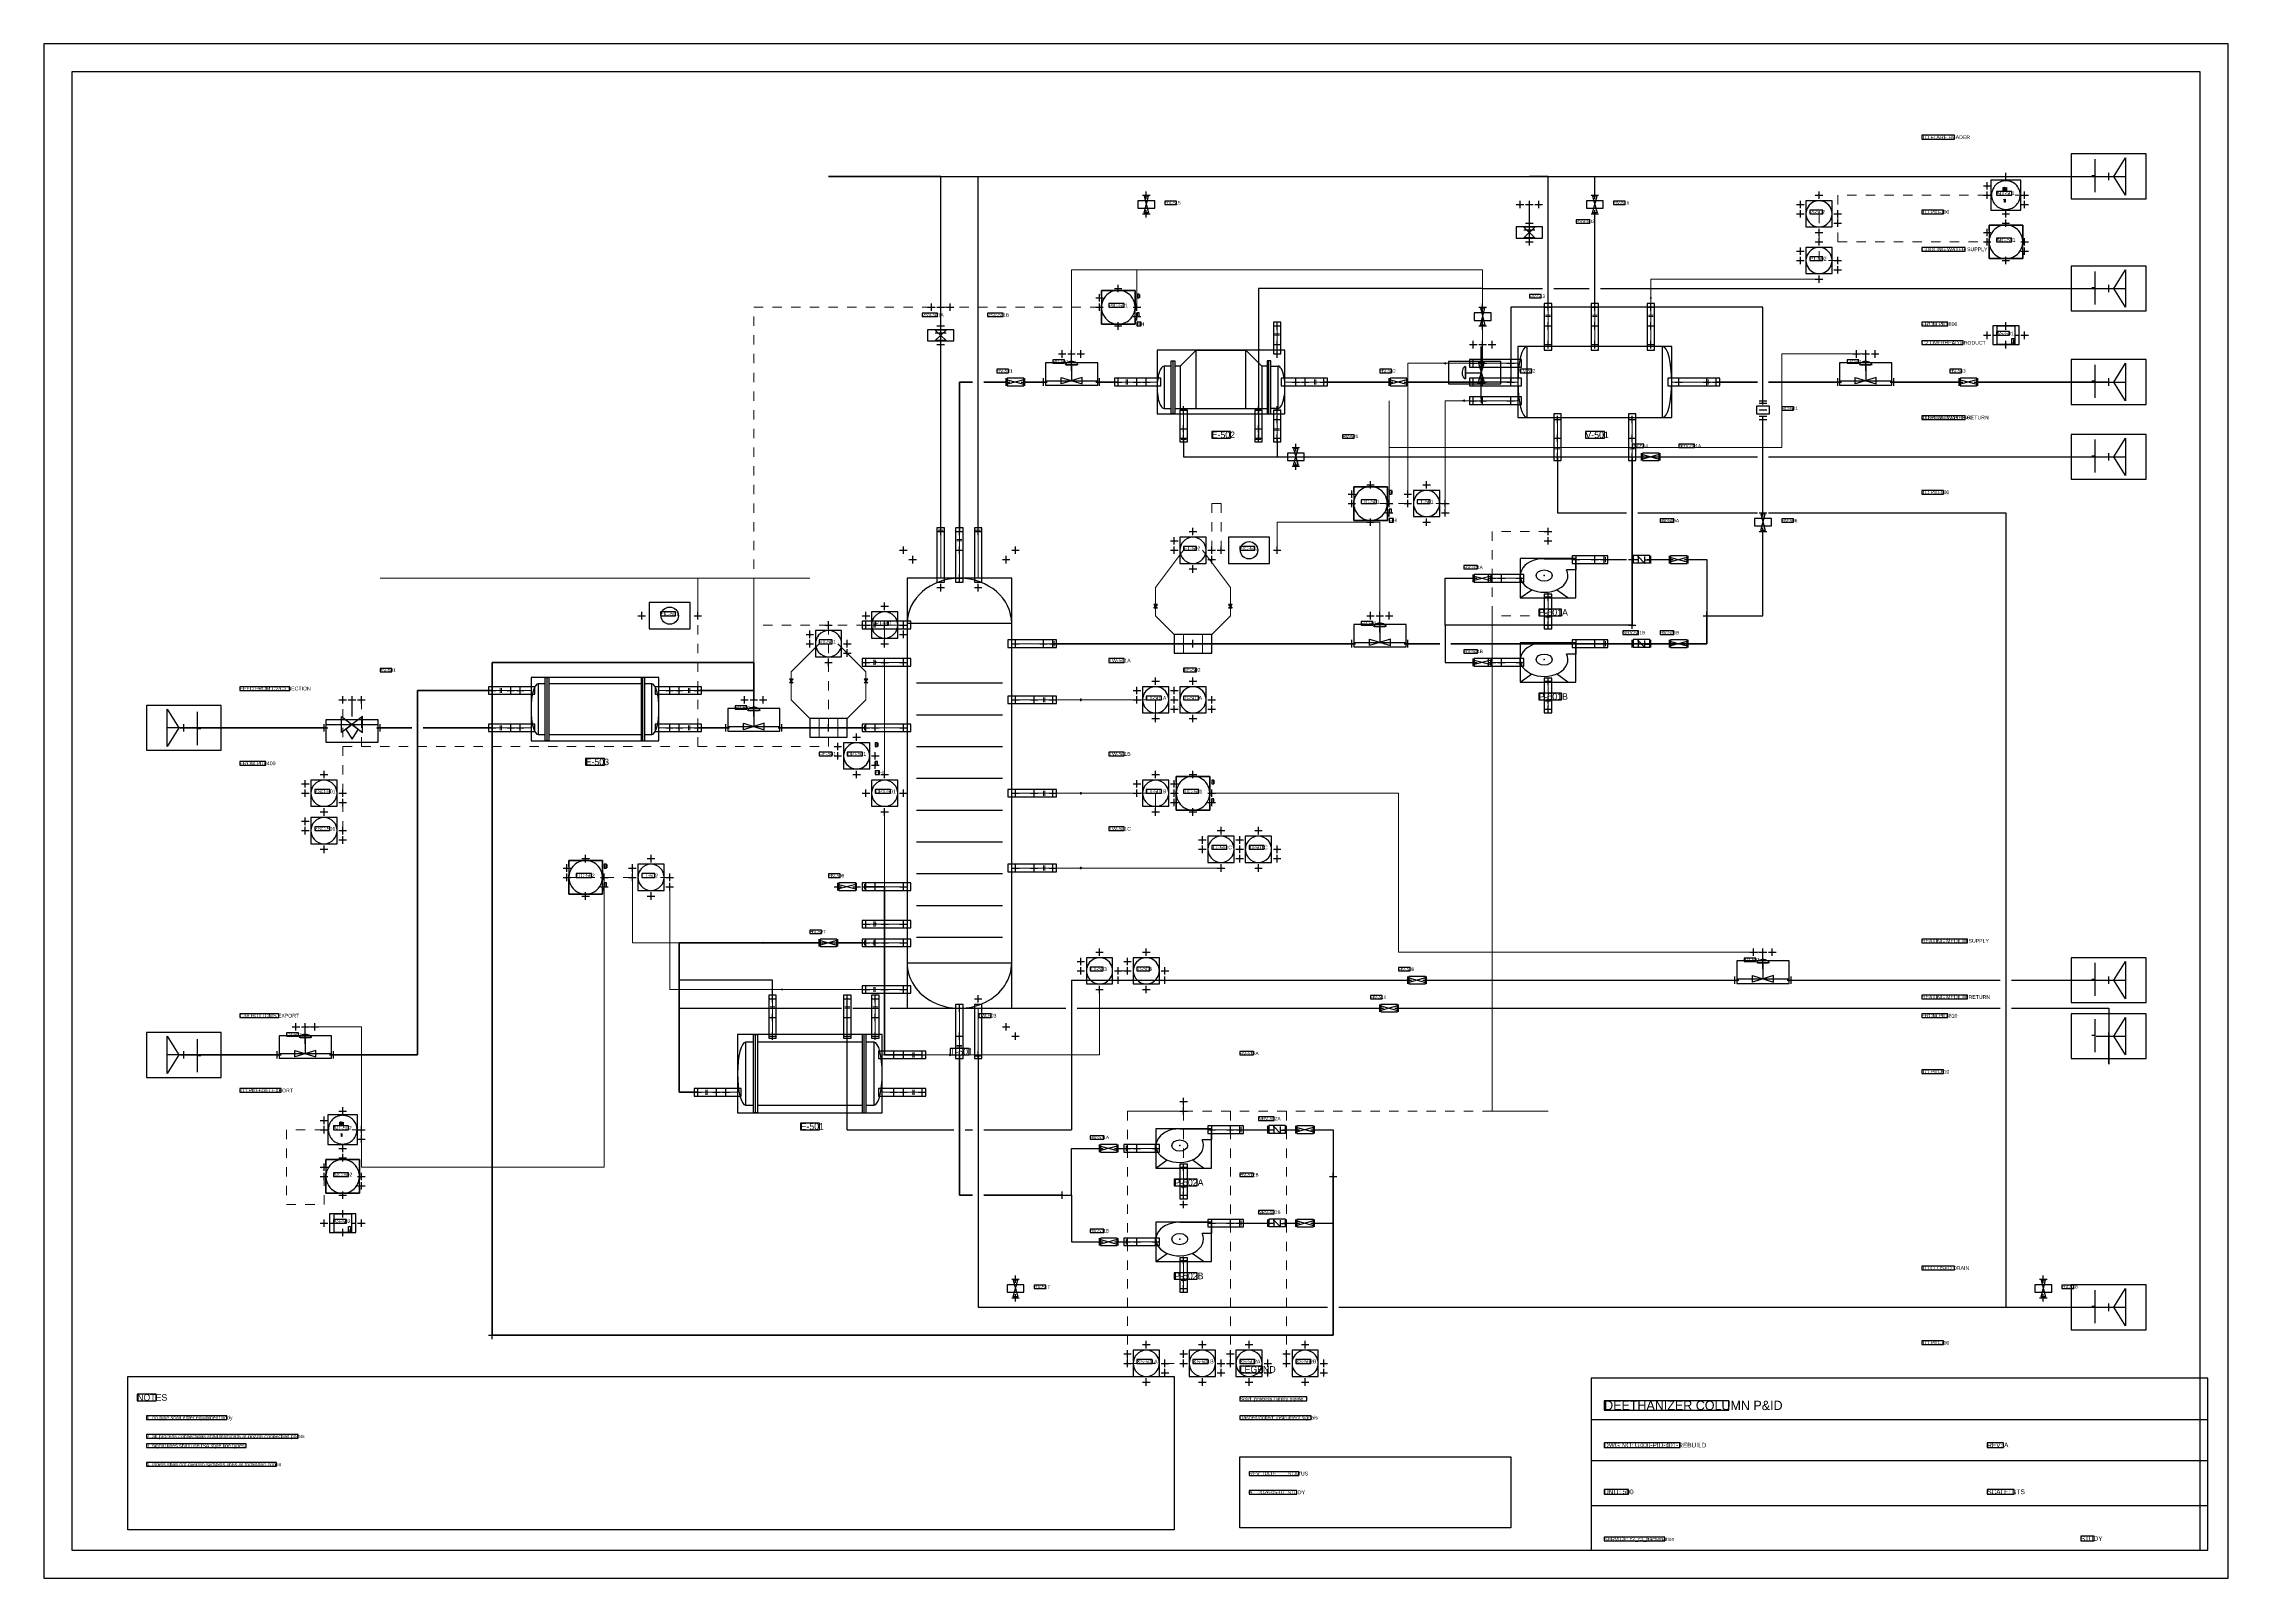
# Model space of a CAD drawing. Header units: metres. Extents: x 10 to 1179, y 10 to 831.
import ezdxf

# ---------------------------------------------------------------- set-up
doc = ezdxf.new("R2010")
doc.units = ezdxf.units.M
for name, color, linetype in [('BORDER', 7, 'Continuous'), ('DRAIN', 8, 'Continuous'), ('EQUIPMENT', 7, 'Continuous'), ('FLARE', 7, 'Continuous'), ('IMPULSE_LINE', 8, 'Continuous'), ('INSTRUMENT', 7, 'Continuous'), ('NOZZLES', 7, 'Continuous'), ('PROCESS', 7, 'Continuous'), ('QA_OVERLAY', 2, 'Continuous'), ('SIGNAL_ELECTRIC', 8, 'Continuous'), ('SIGNAL_PNEUMATIC', 8, 'Continuous'), ('SYMBOLS', 7, 'Continuous'), ('TABLE', 8, 'Continuous'), ('TEXT', 7, 'Continuous'), ('UTILITY', 8, 'Continuous'), ('VALVES', 7, 'Continuous')]:
    doc.layers.add(name, color=color, linetype=linetype)

# ---------------------------------------------------------------- blocks, each defined once
blk = doc.blocks.new('YAML_PID_DEETHANIZER_COLUMN')
at = {"layer": 'EQUIPMENT'}
blk.add_lwpolyline([(-0.5, -1.875), (0.5, -1.875), (0.5, 1.875), (-0.5, 1.875)], close=True, dxfattribs=at)
for centre, major_axis, start_param, end_param in [((0, 1.875), (-0.5, 0), 3.141593, 6.283185), ((0, -1.875), (0, -0.5), 4.712389, 7.853982)]:
    blk.add_ellipse(centre, major_axis=major_axis, ratio=1, start_param=start_param, end_param=end_param, dxfattribs=at)
blk = doc.blocks.new('YAML_PID_REBOILER')
for p, q in [((-1.6875, -0.625), (-1.6875, 0.625)), ((1.6875, -0.625), (1.6875, 0.625))]:
    blk.add_line(p, q)
at = {"linetype": 'CONTINUOUS'}
for points in [[(-1.75, 0.5), (-2, 0.5), (-2, -0.5)], [(1.625, 0.5), (-1.625, 0.5)], [(1.75, -0.5), (2, -0.5), (2, 0.5), (1.75, 0.5)], [(-2, -0.5), (-1.75, -0.5)], [(-1.625, -0.5), (1.625, -0.5)]]:
    blk.add_lwpolyline(points, dxfattribs=at)
for points in [[(-1.75, 0.625), (-1.625, 0.625), (-1.625, -0.625), (-1.75, -0.625)], [(1.75, 0.625), (1.625, 0.625), (1.625, -0.625), (1.75, -0.625)]]:
    blk.add_lwpolyline(points, close=True)
for centre, major_axis in [((-2, 0), (0, -0.5)), ((2, 0), (0, 0.5))]:
    blk.add_ellipse(centre, major_axis=major_axis, ratio=0.5, start_param=3.1415927, end_param=6.2831853)
blk = doc.blocks.new('YAML_PID_OVERHEAD_CONDENSER')
for p, q in [((-0.875, 0.75), (0.875, 0.75)), ((-1.6875, -0.75), (-1.6875, 0.5)), ((1.6875, -0.75), (1.6875, 0.5))]:
    blk.add_line(p, q)
for points in [[(-0.875, -0.625), (-0.875, 0.75), (-1.4375, 0.375), (-1.4375, -0.625)], [(0.875, -0.625), (0.875, 0.75), (1.4375, 0.375), (1.4375, -0.625)]]:
    blk.add_lwpolyline(points)
at = {"linetype": 'CONTINUOUS'}
for points in [[(-1.75, 0.375), (-2, 0.375), (-2, -0.625)], [(-1.4375, 0.375), (-1.625, 0.375)], [(1.625, 0.375), (1.4375, 0.375)], [(1.75, 0.375), (2, 0.375), (2, -0.625)], [(-2, -0.625), (-1.75, -0.625)], [(-1.625, -0.625), (1.625, -0.625)], [(2, -0.625), (1.75, -0.625)]]:
    blk.add_lwpolyline(points, dxfattribs=at)
for points in [[(-1.75, 0.5), (-1.625, 0.5), (-1.625, -0.75), (-1.75, -0.75)], [(1.75, 0.5), (1.625, 0.5), (1.625, -0.75), (1.75, -0.75)]]:
    blk.add_lwpolyline(points, close=True)
for centre, start_param, end_param in [((-2, -0.125), 3.1415927, 6.2831853), ((2, -0.125), 0, 3.1415927)]:
    blk.add_ellipse(centre, major_axis=(0, -0.5), ratio=0.5, start_param=start_param, end_param=end_param)
blk = doc.blocks.new('YAML_PID_REFLUX_DRUM')
at = {"layer": 'EQUIPMENT'}
blk.add_lwpolyline([(-1.875, -0.5), (1.875, -0.5), (1.875, 0.5), (-1.875, 0.5)], close=True, dxfattribs=at)
for centre, major_axis in [((-1.875, 0), (0, -0.5)), ((1.875, 0), (0, 0.5))]:
    blk.add_ellipse(centre, major_axis=major_axis, ratio=0.5, start_param=3.141593, end_param=6.283185, dxfattribs=at)
blk = doc.blocks.new('YAML_PID_CENTRIFUGAL_PUMP')
for points in [[(-0.062, 0.437), (0.437, 0.437), (0.437, 0.187), (0.291, 0.187)], [(-0.438, -0.438), (-0.258, -0.258)], [(0.312, -0.438), (0.133, -0.258)], [(-0.438, -0.438), (0.312, -0.438)]]:
    blk.add_lwpolyline(points)
blk.add_circle((-0.062, 0.062), 0.125)
blk.add_arc((-0.062, 0.062), 0.375, 90, 19.4712)
blk.add_point((-0.062, 0.062))
blk = doc.blocks.new('YAML_PID_FEED_BOTTOMS_EXCHANGER')
for p, q in [((-1.6875, -0.625), (-1.6875, 0.625)), ((1.6875, -0.625), (1.6875, 0.625))]:
    blk.add_line(p, q)
at = {"linetype": 'CONTINUOUS'}
for points in [[(-1.75, 0.5), (-2, 0.5), (-2, -0.5)], [(1.625, 0.5), (-1.625, 0.5)], [(1.75, -0.5), (2, -0.5), (2, 0.5), (1.75, 0.5)], [(-2, -0.5), (-1.75, -0.5)], [(-1.625, -0.5), (1.625, -0.5)]]:
    blk.add_lwpolyline(points, dxfattribs=at)
for points in [[(-1.75, 0.625), (-1.625, 0.625), (-1.625, -0.625), (-1.75, -0.625)], [(1.75, 0.625), (1.625, 0.625), (1.625, -0.625), (1.75, -0.625)]]:
    blk.add_lwpolyline(points, close=True)
for centre, major_axis in [((-2, 0), (0, -0.5)), ((2, 0), (0, 0.5))]:
    blk.add_ellipse(centre, major_axis=major_axis, ratio=0.5, start_param=3.1415927, end_param=6.2831853)
blk = doc.blocks.new('YAML_PID_OFFPAGE_CONNECTOR')
at = {"layer": 'DEFAULT_1_2_778'}
for p, q in [((2.649, 0.672), (2.649, -0.731)), ((2.683, -0.03), (3.324, -0.03))]:
    blk.add_line(p, q, dxfattribs=at)
at = {"layer": 'DEFAULT_255_2_778'}
for p, q in [((-3.324, 0), (-3.324, 0.794)), ((-3.324, 0.794), (-0.996, 0)), ((2.497, 0), (-3.324, 0)), ((-0.996, 0), (-3.324, -0.794)), ((-3.324, -0.794), (-3.324, 0))]:
    blk.add_line(p, q, dxfattribs=at)
blk = doc.blocks.new('YAML_PID_SHUTDOWN_VALVE')
at = {"layer": 'DEFAULT_255_2_778'}
for p, q in [((-6.61, 0.53), (6.61, 0.53)), ((2.65, 1.85), (-2.65, -0.79)), ((-2.65, -0.79), (-2.65, 1.85)), ((-2.65, 1.85), (2.65, -0.79)), ((0, 0.53), (-1.59, -0.26)), ((1.59, -0.26), (0, 0.53)), ((2.65, -0.79), (2.65, 1.85)), ((-1.59, -0.26), (0, -1.85)), ((0, -1.85), (1.59, -0.26))]:
    blk.add_line(p, q, dxfattribs=at)
blk = doc.blocks.new('YAML_PID_CONTROL_VALVE')
at = {"layer": 'DEFAULT_255_2_778'}
for p, q in [((1.59, 3.3), (-1.59, 3.3)), ((-1.32, 3.3), (1.32, 3.3)), ((0, 3.3), (0, -3.31)), ((1.59, 3.3), (1.59, 3.3)), ((-6.61, -3.31), (6.61, -3.31)), ((2.65, -1.99), (-2.65, -4.64)), ((-2.65, -4.64), (-2.65, -1.99)), ((-2.65, -1.99), (2.65, -4.64)), ((2.65, -4.64), (2.65, -1.99))]:
    blk.add_line(p, q, dxfattribs=at)
for centre, radius, start, end in [((-0.12, 3.05), 1.49, 139.274, 170.2375), ((0.08, 2.88), 1.75, 107.8085, 139.4549), ((0.03, 3.03), 1.6, 100.7622, 107.7138), ((0.01, 3.18), 1.44, 91.8616, 100.8049), ((0, 3.29), 1.33, 90.0038, 91.7662), ((0, 3.22), 1.41, 80.7831, 89.8951), ((-0.02, 3.11), 1.52, 79.284, 80.8774), ((-0.07, 2.91), 1.72, 54.0163, 78.868), ((0.03, 3), 1.59, 16.9721, 54.9197), ((0.18, 3.07), 1.43, 9.4624, 16.199)]:
    blk.add_arc(centre, radius, start, end, dxfattribs=at)
blk = doc.blocks.new('YAML_PID_MANUAL_BLOCK_VALVE')
blk.add_lwpolyline([(-0.5, -0.3), (-0.5, 0.3), (0.5, -0.3), (0.5, 0.3), (-0.5, -0.3)])
blk = doc.blocks.new('YAML_PID_CHECK_VALVE')
at = {"layer": 'DEFAULT_255_2_778'}
for p, q in [((-2.91, 1.19), (-2.91, 1.19)), ((2.65, -1.46), (-2.65, 1.19)), ((-2.65, 1.19), (2.65, -1.46)), ((-2.65, 1.19), (-2.65, -1.46)), ((2.65, -1.46), (2.65, 1.19)), ((-2.65, -0.13), (-6.61, -0.13)), ((2.65, -0.13), (6.61, -0.13))]:
    blk.add_line(p, q, dxfattribs=at)
for start, end in [(89.87102, 180.12898), (179.87102, 270.12898), (359.87102, 90.12898), (269.87102, 0.12898)]:
    blk.add_arc((-2.65, 1.19), 0.264, start, end, dxfattribs=at)
blk = doc.blocks.new('YAML_PID_RESTRICTION_ORIFICE')
for p, q in [((-0.5, -0.6), (-0.5, 0.6)), ((0, -0.6), (0, 0.6)), ((0.5, -0.6), (0.5, 0.6))]:
    blk.add_line(p, q)
blk = doc.blocks.new('YAML_PID_RELIEF_VALVE')
at = {"layer": 'DEFAULT_255_2_778'}
for p, q in [((2.65, 1.32), (-2.65, -1.32)), ((-2.65, -1.32), (-2.65, 1.32)), ((-2.65, 1.32), (2.65, -1.32)), ((1.32, 1.32), (1.32, -1.32)), ((2.65, -1.32), (2.65, 1.32)), ((-6.61, 0), (6.61, 0))]:
    blk.add_line(p, q, dxfattribs=at)
blk = doc.blocks.new('YAML_PID_FIELD_INSTRUMENT')
for start, end in [(171.37307, 188.62693), (139.4584, 171.37307), (40.5416, 139.4584), (8.62693, 40.5416), (351.37307, 8.62693), (188.62693, 220.5416), (220.5416, 319.4584), (319.4584, 351.37307)]:
    blk.add_arc((0, 0), 0.5, start, end)
blk = doc.blocks.new('YAML_PID_DCS_CONTROLLER')
for p, q in [((-0.5, 0.325), (-0.5, 0.075)), ((0.5, 0.325), (0.5, 0.075)), ((-0.5, -0.325), (-0.5, -0.075)), ((0.5, -0.325), (0.5, -0.075))]:
    blk.add_line(p, q)
for points in [[(-0.5, 0.325), (-0.5, 0.5), (0.5, 0.5), (0.5, 0.325)], [(-0.5, -0.075), (-0.5, 0.075)], [(0.5, 0.075), (0.5, -0.075)], [(0.5, -0.325), (0.5, -0.5), (-0.5, -0.5), (-0.5, -0.325)]]:
    blk.add_lwpolyline(points)
for start, end in [(171.37307, 188.62693), (139.4584, 171.37307), (40.5416, 139.4584), (8.62693, 40.5416), (351.37307, 8.62693), (188.62693, 220.5416), (220.5416, 319.4584), (319.4584, 351.37307)]:
    blk.add_arc((0, 0), 0.5, start, end)
blk = doc.blocks.new('YAML_PID_ANALYZER')
at = {"layer": 'DEFAULT_255_1_542'}
for p, q in [((-1.3, 2.1), (-1.3, 3.5)), ((-1.3, 3.5), (-0.9, 3.5)), ((-0.9, 2.1), (-1.3, 2.1)), ((-0.9, 3.4), (-1.1, 3.4)), ((-1.1, 3.4), (-1.1, 2.2)), ((-1.1, 2.2), (-0.9, 2.2)), ((-0.4, 2.8), (-0.4, 2.8)), ((-0.3, 2.8), (-0.3, 2.7)), ((0, 2.1), (0, 3.5)), ((0, 3.5), (0.2, 3.5)), ((0.2, 2.1), (0, 2.1)), ((0.2, 3.5), (0.2, 2.1)), ((-0.9, -2), (-0.4, -1.8)), ((-0.6, -2), (-0.9, -2.1)), ((-0.9, -2.1), (-0.9, -2)), ((-0.6, -3.2), (-0.6, -2)), ((-0.4, -3.2), (-0.6, -3.2)), ((-0.4, -1.8), (-0.4, -3.2)), ((-0.4, -1.8), (-0.4, -1.8))]:
    blk.add_line(p, q, dxfattribs=at)
for centre, radius, start, end in [((-0.9, 2.8), 0.733, 75.4101, 90.3803), ((-0.9, 2.8), 0.571, 79.2151, 89.7446), ((-0.9, 2.8), 0.576, 269.4971, 284.0204), ((-0.9, 2.9), 0.849, 270.4445, 278.451), ((-0.9, 3), 0.385, 40.384, 80.1432), ((-0.9, 2.6), 0.399, 283.77, 318.1556), ((-0.9, 2.7), 0.658, 278.1073, 299.0339), ((-0.9, 2.9), 0.61, 60.1456, 75.189), ((-0.8, 2.9), 0.57, 26.5254, 60.1451), ((-0.9, 3), 0.426, 26.5778, 40.1533), ((-0.9, 2.7), 0.452, 318.7416, 343.6873), ((-0.8, 2.6), 0.561, 299.2531, 333.4571), ((-1, 2.9), 0.554, 9.6572, 26.1932), ((-1.3, 2.8), 0.854, 359.6455, 9.8607), ((-1.1, 2.7), 0.688, 343.3325, 355.8548), ((-1.4, 2.8), 0.951, 355.4989, 0.0788), ((-1, 2.9), 0.729, 7.403, 26.8321), ((-1.2, 2.8), 0.93, 0.1606, 7.7176), ((-1.2, 2.7), 0.91, 348.729, 0.3013), ((-1, 2.7), 0.699, 333.0707, 348.7181)]:
    blk.add_arc(centre, radius, start, end, dxfattribs=at)
at = {"layer": 'DEFAULT_255_2_778'}
blk.add_line((-6.6, 0), (-6.6, 0), dxfattribs=at)
for centre, radius, start, end in [((0.1, 0), 6.69, 168.5415, 180.0352), ((0, 0), 6.57, 153.0463, 168.5245), ((0, 0), 6.61, 109.7078, 153.0328), ((0, 0), 6.6, 96.3164, 109.6517), ((0, -0.1), 6.74, 89.9875, 96.3278), ((0, -0.1), 6.69, 78.5415, 90.0352), ((0, 0), 6.57, 63.0463, 78.5245), ((0, 0), 6.61, 19.7078, 63.0328), ((0, 0), 6.6, 6.3164, 19.6517), ((-0.1, 0), 6.74, 359.9875, 6.3278), ((0.1, 0), 6.74, 179.9875, 186.3278), ((0, 0), 6.6, 186.3164, 199.6517), ((0, 0), 6.61, 199.7078, 243.0328), ((0, 0), 6.57, 243.0463, 258.5245), ((0, 0.1), 6.69, 258.5415, 270.0352), ((0, 0.1), 6.74, 269.9875, 276.3278), ((0, 0), 6.6, 276.3164, 289.6517), ((0, 0), 6.61, 289.7078, 333.0328), ((0, 0), 6.57, 333.0463, 348.5245), ((-0.1, 0), 6.69, 348.5415, 0.0352)]:
    blk.add_arc(centre, radius, start, end, dxfattribs=at)
blk = doc.blocks.new('YAML_PID_SAMPLE_POINT')
at = {"layer": 'DEFAULT_255_2_778'}
for p, q in [((-7.97, 0), (-5.32, 0)), ((-5.26, 2.65), (5.33, 2.65)), ((-5.26, -2.65), (-5.26, 2.65)), ((5.32, 0), (7.97, 0)), ((5.33, 2.65), (5.33, -2.65)), ((5.33, -2.65), (-5.26, -2.65)), ((3.61, -0.93), (5.33, -0.93)), ((3.61, -2.65), (3.61, -0.93)), ((5.33, -2.65), (3.61, -2.65)), ((4.53, -2.38), (4.53, -1.77)), ((4.53, -1.77), (4.89, -1.77)), ((4.89, -2.38), (4.53, -2.38)), ((4.89, -1.77), (4.89, -1.32)), ((4.89, -1.32), (5.19, -1.32)), ((5.19, -2.38), (4.89, -2.38)), ((5.19, -1.32), (5.19, -2.38)), ((5.33, -0.93), (5.33, -2.65))]:
    blk.add_line(p, q, dxfattribs=at)

msp = doc.modelspace()

# ---------------------------------------------------------------- linework, layer by layer
at = {"layer": 'BORDER'}
for p, q in [((838, 95), (1168, 95)), ((838, 73), (1168, 73)), ((838, 49), (1168, 49))]:
    msp.add_line(p, q, dxfattribs=at)
for points in [[(10, 10), (1179, 10), (1179, 831), (10, 831), (10, 10)], [(25, 25), (1164, 25), (1164, 816), (25, 816), (25, 25)], [(838, 25), (1168, 25), (1168, 117), (838, 117), (838, 25)]]:
    msp.add_lwpolyline(points, dxfattribs=at)
at = {"layer": 'DRAIN', "lineweight": 25}
for points in [[(670, 620), (670, 610)], [(670, 610), (675, 610)], [(685, 610), (927, 610)], [(820, 610), (820, 580)], [(933, 610), (1115, 610)], [(820, 580), (857, 580)], [(863, 580), (927, 580)], [(933, 580), (1060, 580)], [(1060, 580), (1060, 155)], [(510, 290), (510, 155)], [(510, 155), (697, 155)], [(703, 155), (720, 155)], [(720, 155), (1115, 155)], [(1060, 155), (1115, 155)]]:
    msp.add_lwpolyline(points, dxfattribs=at)
at = {"layer": 'EQUIPMENT'}
for p, q in [((477, 489), (523, 489)), ((477, 472), (523, 472)), ((477, 455), (523, 455)), ((477, 438), (523, 438)), ((477, 421), (523, 421)), ((477, 404), (523, 404)), ((477, 387), (523, 387)), ((477, 370), (523, 370)), ((477, 353), (523, 353))]:
    msp.add_line(p, q, dxfattribs=at)
at = {"layer": 'FLARE', "lineweight": 25}
for points in [[(490, 760), (430, 760)], [(430, 760), (1115, 760)], [(490, 760), (465, 760)], [(465, 760), (1115, 760)], [(490, 682), (490, 760)], [(490, 682), (490, 760)], [(510, 570), (510, 760)], [(510, 760), (600, 760)], [(600, 760), (1115, 760)], [(815, 760), (805, 760)], [(805, 760), (1115, 760)], [(815, 690), (815, 760)], [(840, 750), (840, 760)], [(840, 760), (1115, 760)], [(840, 690), (840, 740)], [(490, 570), (490, 668)], [(490, 570), (490, 668)]]:
    msp.add_lwpolyline(points, dxfattribs=at)
at = {"layer": 'IMPULSE_LINE', "lineweight": 18}
for p, q in [((870, 690), (870, 705)), ((870, 705), (960, 705)), ((775, 660), (740, 660)), ((740, 660), (740, 590)), ((775, 640), (760, 640)), ((760, 640), (760, 580)), ((605, 540), (620, 560)), ((645, 540), (630, 560)), ((605, 525), (605, 540)), ((645, 525), (645, 540)), ((450, 520), (460, 520)), ((460, 520), (460, 510)), ((615, 515), (605, 525)), ((615, 510), (615, 515)), ((635, 515), (645, 525)), ((635, 510), (635, 515)), ((410, 495), (425, 510)), ((450, 495), (435, 510)), ((410, 480), (410, 495)), ((450, 500), (460, 500)), ((450, 480), (450, 495)), ((460, 500), (460, 440)), ((420, 470), (410, 480)), ((440, 470), (450, 480)), ((550, 480), (565, 480)), ((565, 480), (605, 480)), ((605, 480), (605, 470)), ((420, 465), (420, 470)), ((440, 465), (440, 470)), ((550, 430), (565, 430)), ((565, 430), (605, 430)), ((605, 430), (605, 420)), ((460, 360), (460, 420)), ((325, 350), (325, 390)), ((550, 390), (565, 390)), ((565, 390), (640, 390)), ((345, 325), (345, 380)), ((450, 360), (460, 360)), ((450, 350), (325, 350)), ((450, 325), (345, 325)), ((575, 290), (575, 325)), ((480, 290), (495, 290)), ((495, 290), (575, 290))]:
    msp.add_line(p, q, dxfattribs=at)
at = {"layer": 'INSTRUMENT'}
for p, q in [((805, 733), (805, 745)), ((490, 678), (490, 690)), ((490, 678), (490, 690)), ((780, 661), (780, 670)), ((560, 656), (560, 665)), ((985, 656), (985, 665)), ((725, 516), (725, 525)), ((175, 471), (175, 480)), ((390, 471), (390, 480)), ((930, 336), (930, 345)), ((150, 296), (150, 305))]:
    msp.add_line(p, q, dxfattribs=at)
at = {"layer": 'INSTRUMENT', "lineweight": 18}
for p, q in [((620, 505), (620, 515)), ((630, 505), (630, 515)), ((425, 460), (425, 470)), ((435, 460), (435, 470))]:
    msp.add_line(p, q, dxfattribs=at)
at = {"layer": 'INSTRUMENT'}
for points in [[(644, 553), (666, 553), (666, 567), (644, 567), (644, 553)], [(334, 518), (356, 518), (356, 532), (334, 532), (334, 518)]]:
    msp.add_lwpolyline(points, dxfattribs=at)
for centre in [(655, 560), (345, 525)]:
    msp.add_circle(centre, 4.62, dxfattribs=at)
at = {"layer": 'NOZZLES', "lineweight": 13}
for p, q in [((815, 669), (815, 690)), ((840, 669), (840, 690)), ((870, 669), (870, 690)), ((670, 667), (670, 680)), ((816.3, 685.75), (813.7, 685.75)), ((816.3, 685), (813.7, 685)), ((841.3, 685.75), (838.7, 685.75)), ((841.3, 685), (838.7, 685)), ((871.3, 685.75), (868.7, 685.75)), ((871.3, 685), (868.7, 685)), ((671.3, 675.75), (668.7, 675.75)), ((671.3, 675), (668.7, 675)), ((798.84, 660), (775, 660)), ((779.25, 661.3), (779.25, 658.7)), ((780, 661.3), (780, 658.7)), ((605.8, 650), (585, 650)), ((589.25, 651.3), (589.25, 648.7)), ((590, 651.3), (590, 648.7)), ((674.2, 650), (695, 650)), ((690, 648.7), (690, 651.3)), ((690.75, 648.7), (690.75, 651.3)), ((798.84, 650), (775, 650)), ((779.25, 651.3), (779.25, 648.7)), ((780, 651.3), (780, 648.7)), ((881.16, 650), (905, 650)), ((900, 648.7), (900, 651.3)), ((900.75, 648.7), (900.75, 651.3)), ((620, 633), (620, 620)), ((660, 633), (660, 620)), ((670, 633), (670, 620)), ((798.84, 640), (775, 640)), ((779.25, 641.3), (779.25, 638.7)), ((780, 641.3), (780, 638.7)), ((618.7, 620), (621.3, 620)), ((658.7, 620), (661.3, 620)), ((668.7, 625), (671.3, 625)), ((668.7, 624.25), (671.3, 624.25)), ((820, 631), (820, 610)), ((860, 631), (860, 610)), ((618.7, 619.25), (621.3, 619.25)), ((658.7, 619.25), (661.3, 619.25)), ((818.7, 615), (821.3, 615)), ((818.7, 614.25), (821.3, 614.25)), ((858.7, 615), (861.3, 615)), ((858.7, 614.25), (861.3, 614.25)), ((491.3, 570.75), (488.7, 570.75)), ((491.3, 570), (488.7, 570)), ((490, 545), (490, 570)), ((501.3, 565.75), (498.7, 565.75)), ((501.3, 565), (498.7, 565)), ((500, 545), (500, 570)), ((511.3, 570.75), (508.7, 570.75)), ((511.3, 570), (508.7, 570)), ((510, 545), (510, 570)), ((829.88, 555), (845, 555)), ((845, 553.7), (845, 556.3)), ((845.75, 553.7), (845.75, 556.3)), ((784.25, 546.3), (784.25, 543.7)), ((785, 546.3), (785, 543.7)), ((800.12, 545), (785, 545)), ((815, 534.5), (815, 520)), ((472, 520), (450, 520)), ((454.25, 521.3), (454.25, 518.7)), ((455, 521.3), (455, 518.7)), ((813.7, 525), (816.3, 525)), ((813.7, 524.25), (816.3, 524.25)), ((528, 510), (550, 510)), ((550, 508.7), (550, 511.3)), ((550.75, 508.7), (550.75, 511.3)), ((829.88, 510), (845, 510)), ((845, 508.7), (845, 511.3)), ((845.75, 508.7), (845.75, 511.3)), ((472, 500), (450, 500)), ((454.25, 501.3), (454.25, 498.7)), ((455, 501.3), (455, 498.7)), ((784.25, 501.3), (784.25, 498.7)), ((785, 501.3), (785, 498.7)), ((800.12, 500), (785, 500)), ((270.8, 485), (250, 485)), ((254.25, 486.3), (254.25, 483.7)), ((255, 486.3), (255, 483.7)), ((339.2, 485), (360, 485)), ((355, 483.7), (355, 486.3)), ((355.75, 483.7), (355.75, 486.3)), ((528, 480), (550, 480)), ((545, 478.7), (545, 481.3)), ((545.75, 478.7), (545.75, 481.3)), ((813.7, 480), (816.3, 480)), ((815, 489.5), (815, 475)), ((813.7, 479.25), (816.3, 479.25)), ((270.8, 465), (250, 465)), ((254.25, 466.3), (254.25, 463.7)), ((255, 466.3), (255, 463.7)), ((339.2, 465), (360, 465)), ((355, 463.7), (355, 466.3)), ((355.75, 463.7), (355.75, 466.3)), ((449.25, 466.3), (449.25, 463.7)), ((450, 466.3), (450, 463.7)), ((472, 465), (450, 465)), ((528, 430), (550, 430)), ((545, 428.7), (545, 431.3)), ((545.75, 428.7), (545.75, 431.3)), ((528, 390), (550, 390)), ((545, 388.7), (545, 391.3)), ((545.75, 388.7), (545.75, 391.3)), ((449.25, 381.3), (449.25, 378.7)), ((450, 381.3), (450, 378.7)), ((472, 380), (450, 380)), ((449.25, 351.3), (449.25, 348.7)), ((472, 360), (450, 360)), ((450, 351.3), (450, 348.7)), ((454.25, 361.3), (454.25, 358.7)), ((454.25, 351.3), (454.25, 348.7)), ((455, 361.3), (455, 358.7)), ((455, 351.3), (455, 348.7)), ((472, 350), (450, 350)), ((472, 350), (450, 350)), ((401.3, 315.75), (398.7, 315.75)), ((400, 301), (400, 320)), ((441.3, 315.75), (438.7, 315.75)), ((440, 301), (440, 320)), ((472, 325), (450, 325)), ((456.3, 315.75), (453.7, 315.75)), ((454.25, 326.3), (454.25, 323.7)), ((455, 326.3), (455, 323.7)), ((455, 301), (455, 320)), ((401.3, 315), (398.7, 315)), ((441.3, 315), (438.7, 315)), ((456.3, 315), (453.7, 315)), ((500, 315), (500, 290)), ((510, 315), (510, 290)), ((498.7, 295), (501.3, 295)), ((498.7, 294.25), (501.3, 294.25)), ((458.7, 290), (480, 290)), ((475, 288.7), (475, 291.3)), ((475.75, 288.7), (475.75, 291.3)), ((508.7, 290), (511.3, 290)), ((508.7, 289.25), (511.3, 289.25)), ((381.3, 270), (360, 270)), ((364.25, 271.3), (364.25, 268.7)), ((365, 271.3), (365, 268.7)), ((458.7, 270), (480, 270)), ((475, 268.7), (475, 271.3)), ((475.75, 268.7), (475.75, 271.3)), ((634.88, 250), (650, 250)), ((650, 248.7), (650, 251.3)), ((650.75, 248.7), (650.75, 251.3)), ((589.25, 241.3), (589.25, 238.7)), ((590, 241.3), (590, 238.7)), ((605.12, 240), (590, 240)), ((620, 229.5), (620, 215)), ((618.7, 220), (621.3, 220)), ((618.7, 219.25), (621.3, 219.25)), ((634.88, 200), (650, 200)), ((650, 198.7), (650, 201.3)), ((650.75, 198.7), (650.75, 201.3)), ((589.25, 191.3), (589.25, 188.7)), ((590, 191.3), (590, 188.7)), ((605.12, 190), (590, 190)), ((620, 179.5), (620, 165)), ((618.7, 170), (621.3, 170)), ((618.7, 169.25), (621.3, 169.25))]:
    msp.add_line(p, q, dxfattribs=at)
at = {"layer": 'PROCESS', "lineweight": 25}
for points in [[(930, 690), (795, 690)], [(795, 690), (795, 650)], [(930, 639), (930, 690)], [(795, 650), (775, 650)], [(930, 580), (930, 631)], [(930, 525), (930, 570)], [(845, 555), (857, 555)], [(870, 555), (880, 555)], [(890, 555), (900, 555)], [(900, 555), (900, 525)], [(760, 520), (760, 545)], [(760, 545), (775, 545)], [(860, 520), (760, 520)], [(860, 520), (760, 520)], [(760, 520), (760, 500)], [(900, 510), (900, 525)], [(900, 525), (930, 525)], [(845, 510), (860, 510)], [(870, 510), (880, 510)], [(890, 510), (900, 510)], [(760, 500), (775, 500)], [(650, 250), (665, 250)], [(675, 250), (680, 250)], [(690, 250), (700, 250)], [(700, 250), (700, 225)], [(560, 215), (560, 240)], [(560, 240), (575, 240)], [(585, 240), (590, 240)], [(700, 200), (700, 225)], [(555, 215), (560, 215)], [(555, 215), (560, 215)], [(560, 215), (560, 190)], [(650, 200), (665, 200)], [(675, 200), (680, 200)], [(690, 200), (700, 200)], [(560, 190), (575, 190)], [(585, 190), (590, 190)]]:
    msp.add_lwpolyline(points, dxfattribs=at)
at = {"layer": 'PROCESS', "lineweight": 35}
for points in [[(500, 570), (500, 650)], [(500, 650), (507, 650)], [(513, 650), (525, 650)], [(535, 650), (546, 650)], [(574, 650), (585, 650)], [(695, 650), (730, 650)], [(740, 650), (775, 650)], [(905, 650), (927, 650)], [(933, 650), (971, 650)], [(999, 650), (1035, 650)], [(1045, 650), (1115, 650)], [(860, 610), (860, 520)], [(900, 525), (900, 510)], [(550, 510), (711, 510)], [(739, 510), (757, 510)], [(763, 510), (900, 510)], [(250, 140), (250, 500)], [(250, 500), (390, 500)], [(390, 500), (390, 480)], [(250, 485), (210, 485)], [(210, 485), (210, 480)], [(210, 480), (210, 290)], [(390, 485), (360, 485)], [(390, 480), (390, 485)], [(85, 465), (161, 465)], [(189, 465), (207, 465)], [(213, 465), (250, 465)], [(360, 465), (376, 465)], [(404, 465), (450, 465)], [(460, 380), (450, 380)], [(460, 290), (460, 380)], [(350, 350), (425, 350)], [(350, 350), (350, 280)], [(435, 350), (450, 350)], [(85, 290), (136, 290)], [(164, 290), (210, 290)], [(480, 290), (460, 290)], [(500, 290), (500, 215)], [(350, 280), (350, 270)], [(350, 270), (360, 270)], [(700, 225), (700, 140)], [(500, 215), (507, 215)], [(513, 215), (555, 215)], [(700, 140), (250, 140)]]:
    msp.add_lwpolyline(points, dxfattribs=at)
at = {"layer": 'QA_OVERLAY'}
for p, q in [((1058, 760), (1062, 760)), ((1060, 758), (1060, 762)), ((1113, 760), (1117, 760)), ((1113, 760), (1117, 760)), ((1115, 758), (1115, 762)), ((1115, 758), (1115, 762)), ((598, 750), (602, 750)), ((600, 748), (600, 752)), ((838, 750), (842, 750)), ((840, 748), (840, 752)), ((958, 750), (962, 750)), ((960, 748), (960, 752)), ((1048, 755), (1052, 755)), ((1048, 750), (1052, 750)), ((1050, 753), (1050, 757)), ((1050, 748), (1050, 752)), ((1068, 750), (1072, 750)), ((1068, 750), (1072, 750)), ((1070, 748), (1070, 752)), ((1070, 748), (1070, 752)), ((598, 740), (602, 740)), ((600, 738), (600, 742)), ((798, 745), (802, 745)), ((800, 743), (800, 747)), ((803, 745), (807, 745)), ((803, 745), (807, 745)), ((805, 743), (805, 747)), ((805, 743), (805, 747)), ((805, 733), (805, 737)), ((808, 745), (812, 745)), ((810, 743), (810, 747)), ((838, 740), (842, 740)), ((840, 738), (840, 742)), ((948, 745), (952, 745)), ((948, 740), (952, 740)), ((950, 743), (950, 747)), ((950, 738), (950, 742)), ((968, 740), (972, 740)), ((968, 740), (972, 740)), ((970, 738), (970, 742)), ((970, 738), (970, 742)), ((970, 733), (970, 737)), ((1058, 740), (1062, 740)), ((1060, 738), (1060, 742)), ((1060, 733), (1060, 737)), ((1068, 745), (1072, 745)), ((1070, 743), (1070, 747)), ((803, 735), (807, 735)), ((803, 725), (807, 725)), ((805, 723), (805, 727)), ((958, 730), (962, 730)), ((958, 725), (962, 725)), ((960, 728), (960, 732)), ((960, 723), (960, 727)), ((968, 735), (972, 735)), ((1048, 730), (1052, 730)), ((1048, 725), (1052, 725)), ((1050, 728), (1050, 732)), ((1050, 723), (1050, 727)), ((1058, 735), (1062, 735)), ((1068, 725), (1072, 725)), ((1068, 725), (1072, 725)), ((1070, 723), (1070, 727)), ((1070, 723), (1070, 727)), ((948, 720), (952, 720)), ((948, 715), (952, 715)), ((950, 718), (950, 722)), ((950, 713), (950, 717)), ((968, 715), (972, 715)), ((968, 715), (972, 715)), ((970, 713), (970, 717)), ((970, 713), (970, 717)), ((1058, 715), (1062, 715)), ((1060, 713), (1060, 717)), ((1068, 720), (1072, 720)), ((1070, 718), (1070, 722)), ((585, 698), (585, 702)), ((958, 705), (962, 705)), ((960, 703), (960, 707)), ((968, 710), (972, 710)), ((970, 708), (970, 712)), ((1115, 698), (1115, 702)), ((1115, 698), (1115, 702)), ((483, 690), (487, 690)), ((483, 690), (487, 690)), ((485, 688), (485, 692)), ((485, 688), (485, 692)), ((488, 690), (492, 690)), ((488, 690), (492, 690)), ((488, 690), (492, 690)), ((488, 690), (492, 690)), ((490, 688), (490, 692)), ((490, 688), (490, 692)), ((490, 688), (490, 692)), ((490, 688), (490, 692)), ((493, 690), (497, 690)), ((493, 690), (497, 690)), ((495, 688), (495, 692)), ((495, 688), (495, 692)), ((573, 695), (577, 695)), ((573, 690), (577, 690)), ((575, 693), (575, 697)), ((575, 688), (575, 692)), ((583, 700), (587, 700)), ((593, 690), (597, 690)), ((593, 690), (597, 690)), ((595, 688), (595, 692)), ((595, 688), (595, 692)), ((778, 690), (782, 690)), ((780, 688), (780, 692)), ((813, 690), (817, 690)), ((813, 690), (817, 690)), ((815, 688), (815, 692)), ((815, 688), (815, 692)), ((838, 690), (842, 690)), ((838, 690), (842, 690)), ((840, 688), (840, 692)), ((840, 688), (840, 692)), ((868, 690), (872, 690)), ((868, 690), (872, 690)), ((870, 688), (870, 692)), ((870, 688), (870, 692)), ((1113, 700), (1117, 700)), ((1113, 700), (1117, 700)), ((488, 680), (492, 680)), ((488, 680), (492, 680)), ((490, 678), (490, 682)), ((490, 678), (490, 682)), ((583, 680), (587, 680)), ((585, 678), (585, 682)), ((593, 685), (597, 685)), ((595, 683), (595, 687)), ((668, 680), (672, 680)), ((668, 680), (672, 680)), ((670, 678), (670, 682)), ((670, 678), (670, 682)), ((778, 680), (782, 680)), ((780, 678), (780, 682)), ((813, 680), (817, 680)), ((815, 678), (815, 682)), ((838, 680), (842, 680)), ((840, 678), (840, 682)), ((868, 680), (872, 680)), ((870, 678), (870, 682)), ((1058, 680), (1062, 680)), ((1060, 678), (1060, 682)), ((488, 670), (492, 670)), ((488, 670), (492, 670)), ((490, 668), (490, 672)), ((490, 668), (490, 672)), ((555, 663), (555, 667)), ((560, 663), (560, 667)), ((560, 663), (560, 667)), ((565, 663), (565, 667)), ((668, 670), (672, 670)), ((668, 670), (672, 670)), ((670, 668), (670, 672)), ((670, 668), (670, 672)), ((670, 663), (670, 667)), ((773, 670), (777, 670)), ((775, 668), (775, 672)), ((778, 670), (782, 670)), ((778, 670), (782, 670)), ((778, 670), (782, 670)), ((780, 668), (780, 672)), ((780, 668), (780, 672)), ((780, 668), (780, 672)), ((783, 670), (787, 670)), ((785, 668), (785, 672)), ((813, 670), (817, 670)), ((815, 668), (815, 672)), ((838, 670), (842, 670)), ((840, 668), (840, 672)), ((868, 670), (872, 670)), ((870, 668), (870, 672)), ((980, 663), (980, 667)), ((985, 663), (985, 667)), ((985, 663), (985, 667)), ((990, 663), (990, 667)), ((1048, 675), (1052, 675)), ((1048, 675), (1052, 675)), ((1050, 673), (1050, 677)), ((1050, 673), (1050, 677)), ((1058, 670), (1062, 670)), ((1060, 668), (1060, 672)), ((1068, 675), (1072, 675)), ((1068, 675), (1072, 675)), ((1068, 675), (1072, 675)), ((1070, 673), (1070, 677)), ((1070, 673), (1070, 677)), ((1070, 673), (1070, 677)), ((553, 665), (557, 665)), ((558, 665), (562, 665)), ((558, 665), (562, 665)), ((563, 665), (567, 665)), ((668, 665), (672, 665)), ((773, 660), (777, 660)), ((773, 660), (777, 660)), ((775, 658), (775, 662)), ((775, 658), (775, 662)), ((778, 660), (782, 660)), ((780, 658), (780, 662)), ((793, 660), (797, 660)), ((795, 658), (795, 662)), ((978, 665), (982, 665)), ((983, 665), (987, 665)), ((983, 665), (987, 665)), ((988, 665), (992, 665)), ((523, 650), (527, 650)), ((525, 648), (525, 652)), ((533, 650), (537, 650)), ((535, 648), (535, 652)), ((543, 650), (547, 650)), ((545, 648), (545, 652)), ((573, 650), (577, 650)), ((575, 648), (575, 652)), ((583, 650), (587, 650)), ((583, 650), (587, 650)), ((585, 648), (585, 652)), ((585, 648), (585, 652)), ((593, 650), (597, 650)), ((593, 650), (597, 650)), ((595, 648), (595, 652)), ((595, 648), (595, 652)), ((598, 650), (602, 650)), ((600, 648), (600, 652)), ((678, 650), (682, 650)), ((680, 648), (680, 652)), ((683, 650), (687, 650)), ((683, 650), (687, 650)), ((685, 648), (685, 652)), ((685, 648), (685, 652)), ((693, 650), (697, 650)), ((693, 650), (697, 650)), ((695, 648), (695, 652)), ((695, 648), (695, 652)), ((728, 650), (732, 650)), ((730, 648), (730, 652)), ((738, 650), (742, 650)), ((740, 648), (740, 652)), ((773, 650), (777, 650)), ((773, 650), (777, 650)), ((775, 648), (775, 652)), ((775, 648), (775, 652)), ((778, 650), (782, 650)), ((780, 648), (780, 652)), ((793, 650), (797, 650)), ((795, 648), (795, 652)), ((883, 650), (887, 650)), ((885, 648), (885, 652)), ((898, 650), (902, 650)), ((900, 648), (900, 652)), ((903, 650), (907, 650)), ((903, 650), (907, 650)), ((905, 648), (905, 652)), ((905, 648), (905, 652)), ((968, 650), (972, 650)), ((970, 648), (970, 652)), ((998, 650), (1002, 650)), ((1000, 648), (1000, 652)), ((1033, 650), (1037, 650)), ((1035, 648), (1035, 652)), ((1043, 650), (1047, 650)), ((1045, 648), (1045, 652)), ((1113, 650), (1117, 650)), ((1113, 650), (1117, 650)), ((1115, 648), (1115, 652)), ((1115, 648), (1115, 652)), ((618, 635), (622, 635)), ((620, 633), (620, 637)), ((658, 635), (662, 635)), ((660, 633), (660, 637)), ((668, 635), (672, 635)), ((670, 633), (670, 637)), ((670, 628), (670, 632)), ((670, 628), (670, 632)), ((773, 640), (777, 640)), ((773, 640), (777, 640)), ((775, 638), (775, 642)), ((775, 638), (775, 642)), ((778, 640), (782, 640)), ((778, 640), (782, 640)), ((780, 638), (780, 642)), ((780, 638), (780, 642)), ((793, 640), (797, 640)), ((795, 638), (795, 642)), ((820, 628), (820, 632)), ((860, 628), (860, 632)), ((928, 640), (932, 640)), ((930, 638), (930, 642)), ((930, 628), (930, 632)), ((618, 625), (622, 625)), ((618, 625), (622, 625)), ((618, 620), (622, 620)), ((618, 620), (622, 620)), ((620, 623), (620, 627)), ((620, 623), (620, 627)), ((620, 618), (620, 622)), ((620, 618), (620, 622)), ((658, 625), (662, 625)), ((658, 625), (662, 625)), ((658, 620), (662, 620)), ((658, 620), (662, 620)), ((660, 623), (660, 627)), ((660, 623), (660, 627)), ((660, 618), (660, 622)), ((660, 618), (660, 622)), ((668, 630), (672, 630)), ((668, 630), (672, 630)), ((668, 620), (672, 620)), ((668, 620), (672, 620)), ((670, 618), (670, 622)), ((670, 618), (670, 622)), ((818, 630), (822, 630)), ((818, 620), (822, 620)), ((820, 618), (820, 622)), ((858, 630), (862, 630)), ((858, 620), (862, 620)), ((860, 618), (860, 622)), ((928, 630), (932, 630)), ((678, 615), (682, 615)), ((680, 613), (680, 617)), ((818, 610), (822, 610)), ((818, 610), (822, 610)), ((820, 608), (820, 612)), ((820, 608), (820, 612)), ((858, 610), (862, 610)), ((858, 610), (862, 610)), ((860, 608), (860, 612)), ((860, 608), (860, 612)), ((863, 610), (867, 610)), ((865, 608), (865, 612)), ((873, 610), (877, 610)), ((875, 608), (875, 612)), ((1113, 610), (1117, 610)), ((1113, 610), (1117, 610)), ((1115, 608), (1115, 612)), ((1115, 608), (1115, 612)), ((678, 605), (682, 605)), ((680, 603), (680, 607)), ((720, 593), (720, 597)), ((750, 593), (750, 597)), ((708, 590), (712, 590)), ((708, 585), (712, 585)), ((710, 588), (710, 592)), ((710, 583), (710, 587)), ((718, 595), (722, 595)), ((728, 585), (732, 585)), ((728, 585), (732, 585)), ((730, 583), (730, 587)), ((730, 583), (730, 587)), ((738, 590), (742, 590)), ((738, 585), (742, 585)), ((740, 588), (740, 592)), ((740, 583), (740, 587)), ((748, 595), (752, 595)), ((758, 585), (762, 585)), ((758, 585), (762, 585)), ((760, 583), (760, 587)), ((760, 583), (760, 587)), ((718, 575), (722, 575)), ((720, 573), (720, 577)), ((728, 580), (732, 580)), ((730, 578), (730, 582)), ((748, 575), (752, 575)), ((750, 573), (750, 577)), ((758, 580), (762, 580)), ((760, 578), (760, 582)), ((928, 580), (932, 580)), ((930, 578), (930, 582)), ((470, 558), (470, 562)), ((488, 570), (492, 570)), ((490, 568), (490, 572)), ((498, 570), (502, 570)), ((498, 570), (502, 570)), ((500, 568), (500, 572)), ((500, 568), (500, 572)), ((500, 558), (500, 562)), ((508, 570), (512, 570)), ((510, 568), (510, 572)), ((530, 558), (530, 562)), ((613, 565), (617, 565)), ((615, 563), (615, 567)), ((615, 558), (615, 562)), ((623, 570), (627, 570)), ((625, 568), (625, 572)), ((635, 558), (635, 562)), ((635, 558), (635, 562)), ((640, 558), (640, 562)), ((670, 558), (670, 562)), ((670, 558), (670, 562)), ((670, 558), (670, 562)), ((813, 570), (817, 570)), ((813, 565), (817, 565)), ((815, 568), (815, 572)), ((815, 563), (815, 567)), ((928, 570), (932, 570)), ((930, 568), (930, 572)), ((468, 560), (472, 560)), ((473, 555), (477, 555)), ((475, 553), (475, 557)), ((498, 560), (502, 560)), ((523, 555), (527, 555)), ((525, 553), (525, 557)), ((528, 560), (532, 560)), ((613, 560), (617, 560)), ((623, 550), (627, 550)), ((625, 548), (625, 552)), ((633, 560), (637, 560)), ((633, 560), (637, 560)), ((633, 555), (637, 555)), ((635, 553), (635, 557)), ((638, 560), (642, 560)), ((668, 560), (672, 560)), ((668, 560), (672, 560)), ((668, 560), (672, 560)), ((828, 555), (832, 555)), ((830, 553), (830, 557)), ((838, 555), (842, 555)), ((838, 555), (842, 555)), ((840, 553), (840, 557)), ((840, 553), (840, 557)), ((843, 555), (847, 555)), ((843, 555), (847, 555)), ((845, 553), (845, 557)), ((845, 553), (845, 557)), ((858, 555), (862, 555)), ((860, 553), (860, 557)), ((868, 555), (872, 555)), ((870, 553), (870, 557)), ((878, 555), (882, 555)), ((880, 553), (880, 557)), ((888, 555), (892, 555)), ((890, 553), (890, 557)), ((488, 540), (492, 540)), ((490, 538), (490, 542)), ((498, 545), (502, 545)), ((500, 543), (500, 547)), ((508, 540), (512, 540)), ((510, 538), (510, 542)), ((773, 545), (777, 545)), ((775, 543), (775, 547)), ((783, 545), (787, 545)), ((783, 545), (787, 545)), ((783, 545), (787, 545)), ((785, 543), (785, 547)), ((785, 543), (785, 547)), ((785, 543), (785, 547)), ((788, 545), (792, 545)), ((788, 545), (792, 545)), ((790, 543), (790, 547)), ((790, 543), (790, 547)), ((798, 545), (802, 545)), ((800, 543), (800, 547)), ((330, 523), (330, 527)), ((360, 523), (360, 527)), ((360, 523), (360, 527)), ((360, 523), (360, 527)), ((450, 523), (450, 527)), ((458, 530), (462, 530)), ((460, 528), (460, 532)), ((720, 523), (720, 527)), ((725, 523), (725, 527)), ((725, 523), (725, 527)), ((730, 523), (730, 527)), ((813, 535), (817, 535)), ((815, 533), (815, 537)), ((815, 523), (815, 527)), ((815, 523), (815, 527)), ((815, 523), (815, 527)), ((900, 523), (900, 527)), ((900, 523), (900, 527)), ((328, 525), (332, 525)), ((358, 525), (362, 525)), ((358, 525), (362, 525)), ((358, 525), (362, 525)), ((418, 515), (422, 515)), ((420, 513), (420, 517)), ((428, 520), (432, 520)), ((430, 518), (430, 522)), ((448, 525), (452, 525)), ((448, 520), (452, 520)), ((448, 520), (452, 520)), ((448, 520), (452, 520)), ((450, 518), (450, 522)), ((450, 518), (450, 522)), ((450, 518), (450, 522)), ((458, 520), (462, 520)), ((460, 518), (460, 522)), ((468, 520), (472, 520)), ((468, 520), (472, 520)), ((468, 520), (472, 520)), ((468, 515), (472, 515)), ((470, 518), (470, 522)), ((470, 518), (470, 522)), ((470, 518), (470, 522)), ((470, 513), (470, 517)), ((718, 525), (722, 525)), ((723, 525), (727, 525)), ((723, 525), (727, 525)), ((728, 525), (732, 525)), ((813, 525), (817, 525)), ((813, 525), (817, 525)), ((813, 525), (817, 525)), ((813, 520), (817, 520)), ((813, 520), (817, 520)), ((813, 520), (817, 520)), ((815, 518), (815, 522)), ((815, 518), (815, 522)), ((815, 518), (815, 522)), ((858, 520), (862, 520)), ((860, 518), (860, 522)), ((898, 525), (902, 525)), ((898, 525), (902, 525)), ((418, 510), (422, 510)), ((420, 508), (420, 512)), ((438, 510), (442, 510)), ((438, 510), (442, 510)), ((438, 505), (442, 505)), ((440, 508), (440, 512)), ((440, 508), (440, 512)), ((440, 503), (440, 507)), ((458, 510), (462, 510)), ((460, 508), (460, 512)), ((528, 510), (532, 510)), ((530, 508), (530, 512)), ((543, 510), (547, 510)), ((545, 508), (545, 512)), ((548, 510), (552, 510)), ((548, 510), (552, 510)), ((550, 508), (550, 512)), ((550, 508), (550, 512)), ((623, 510), (627, 510)), ((625, 508), (625, 512)), ((708, 510), (712, 510)), ((710, 508), (710, 512)), ((738, 510), (742, 510)), ((740, 508), (740, 512)), ((828, 510), (832, 510)), ((830, 508), (830, 512)), ((838, 510), (842, 510)), ((838, 510), (842, 510)), ((840, 508), (840, 512)), ((840, 508), (840, 512)), ((843, 510), (847, 510)), ((843, 510), (847, 510)), ((845, 508), (845, 512)), ((845, 508), (845, 512)), ((858, 510), (862, 510)), ((860, 508), (860, 512)), ((868, 510), (872, 510)), ((870, 508), (870, 512)), ((878, 510), (882, 510)), ((880, 508), (880, 512)), ((888, 510), (892, 510)), ((890, 508), (890, 512)), ((428, 500), (432, 500)), ((430, 498), (430, 502)), ((448, 500), (452, 500)), ((448, 500), (452, 500)), ((450, 498), (450, 502)), ((450, 498), (450, 502)), ((458, 500), (462, 500)), ((460, 498), (460, 502)), ((468, 500), (472, 500)), ((470, 498), (470, 502)), ((605, 488), (605, 492)), ((625, 488), (625, 492)), ((773, 500), (777, 500)), ((775, 498), (775, 502)), ((783, 500), (787, 500)), ((783, 500), (787, 500)), ((783, 500), (787, 500)), ((785, 498), (785, 502)), ((785, 498), (785, 502)), ((785, 498), (785, 502)), ((788, 500), (792, 500)), ((788, 500), (792, 500)), ((790, 498), (790, 502)), ((790, 498), (790, 502)), ((798, 500), (802, 500)), ((800, 498), (800, 502)), ((815, 488), (815, 492)), ((168, 480), (172, 480)), ((170, 478), (170, 482)), ((173, 480), (177, 480)), ((173, 480), (177, 480)), ((175, 478), (175, 482)), ((175, 478), (175, 482)), ((178, 480), (182, 480)), ((180, 478), (180, 482)), ((248, 485), (252, 485)), ((248, 485), (252, 485)), ((250, 483), (250, 487)), ((250, 483), (250, 487)), ((258, 485), (262, 485)), ((258, 485), (262, 485)), ((260, 483), (260, 487)), ((260, 483), (260, 487)), ((263, 485), (267, 485)), ((265, 483), (265, 487)), ((343, 485), (347, 485)), ((345, 483), (345, 487)), ((348, 485), (352, 485)), ((348, 485), (352, 485)), ((350, 483), (350, 487)), ((350, 483), (350, 487)), ((358, 485), (362, 485)), ((358, 485), (362, 485)), ((360, 483), (360, 487)), ((360, 483), (360, 487)), ((383, 480), (387, 480)), ((385, 478), (385, 482)), ((388, 480), (392, 480)), ((388, 480), (392, 480)), ((390, 478), (390, 482)), ((390, 478), (390, 482)), ((393, 480), (397, 480)), ((395, 478), (395, 482)), ((528, 480), (532, 480)), ((530, 478), (530, 482)), ((538, 480), (542, 480)), ((540, 478), (540, 482)), ((548, 480), (552, 480)), ((548, 480), (552, 480)), ((550, 478), (550, 482)), ((550, 478), (550, 482)), ((593, 485), (597, 485)), ((593, 480), (597, 480)), ((595, 483), (595, 487)), ((595, 478), (595, 482)), ((603, 490), (607, 490)), ((613, 485), (617, 485)), ((613, 480), (617, 480)), ((613, 480), (617, 480)), ((613, 480), (617, 480)), ((615, 483), (615, 487)), ((615, 478), (615, 482)), ((615, 478), (615, 482)), ((615, 478), (615, 482)), ((623, 490), (627, 490)), ((633, 480), (637, 480)), ((633, 480), (637, 480)), ((635, 478), (635, 482)), ((635, 478), (635, 482)), ((813, 490), (817, 490)), ((813, 480), (817, 480)), ((813, 480), (817, 480)), ((815, 478), (815, 482)), ((815, 478), (815, 482)), ((603, 470), (607, 470)), ((605, 468), (605, 472)), ((613, 475), (617, 475)), ((615, 473), (615, 477)), ((623, 470), (627, 470)), ((625, 468), (625, 472)), ((633, 475), (637, 475)), ((635, 473), (635, 477)), ((813, 475), (817, 475)), ((813, 475), (817, 475)), ((815, 473), (815, 477)), ((815, 473), (815, 477)), ((83, 465), (87, 465)), ((83, 465), (87, 465)), ((85, 463), (85, 467)), ((85, 463), (85, 467)), ((158, 465), (162, 465)), ((160, 463), (160, 467)), ((188, 465), (192, 465)), ((190, 463), (190, 467)), ((248, 465), (252, 465)), ((248, 465), (252, 465)), ((250, 463), (250, 467)), ((250, 463), (250, 467)), ((258, 465), (262, 465)), ((258, 465), (262, 465)), ((260, 463), (260, 467)), ((260, 463), (260, 467)), ((263, 465), (267, 465)), ((265, 463), (265, 467)), ((343, 465), (347, 465)), ((345, 463), (345, 467)), ((348, 465), (352, 465)), ((348, 465), (352, 465)), ((350, 463), (350, 467)), ((350, 463), (350, 467)), ((358, 465), (362, 465)), ((358, 465), (362, 465)), ((360, 463), (360, 467)), ((360, 463), (360, 467)), ((373, 465), (377, 465)), ((375, 463), (375, 467)), ((403, 465), (407, 465)), ((405, 463), (405, 467)), ((428, 465), (432, 465)), ((430, 463), (430, 467)), ((435, 453), (435, 457)), ((443, 460), (447, 460)), ((445, 458), (445, 462)), ((448, 465), (452, 465)), ((448, 465), (452, 465)), ((450, 463), (450, 467)), ((450, 463), (450, 467)), ((453, 465), (457, 465)), ((455, 463), (455, 467)), ((468, 465), (472, 465)), ((470, 463), (470, 467)), ((433, 455), (437, 455)), ((433, 450), (437, 450)), ((435, 448), (435, 452)), ((453, 450), (457, 450)), ((453, 450), (457, 450)), ((453, 445), (457, 445)), ((455, 448), (455, 452)), ((455, 448), (455, 452)), ((455, 443), (455, 447)), ((148, 435), (152, 435)), ((150, 433), (150, 437)), ((158, 440), (162, 440)), ((160, 438), (160, 442)), ((443, 440), (447, 440)), ((445, 438), (445, 442)), ((458, 440), (462, 440)), ((458, 440), (462, 440)), ((460, 438), (460, 442)), ((460, 438), (460, 442)), ((593, 435), (597, 435)), ((595, 433), (595, 437)), ((603, 440), (607, 440)), ((605, 438), (605, 442)), ((613, 435), (617, 435)), ((615, 433), (615, 437)), ((623, 440), (627, 440)), ((625, 438), (625, 442)), ((148, 430), (152, 430)), ((150, 428), (150, 432)), ((160, 418), (160, 422)), ((160, 418), (160, 422)), ((168, 430), (172, 430)), ((168, 430), (172, 430)), ((168, 425), (172, 425)), ((170, 428), (170, 432)), ((170, 428), (170, 432)), ((170, 423), (170, 427)), ((448, 430), (452, 430)), ((450, 428), (450, 432)), ((460, 418), (460, 422)), ((460, 418), (460, 422)), ((468, 430), (472, 430)), ((468, 430), (472, 430)), ((470, 428), (470, 432)), ((470, 428), (470, 432)), ((528, 430), (532, 430)), ((530, 428), (530, 432)), ((538, 430), (542, 430)), ((540, 428), (540, 432)), ((548, 430), (552, 430)), ((548, 430), (552, 430)), ((550, 428), (550, 432)), ((550, 428), (550, 432)), ((593, 430), (597, 430)), ((595, 428), (595, 432)), ((605, 418), (605, 422)), ((613, 430), (617, 430)), ((613, 430), (617, 430)), ((613, 430), (617, 430)), ((613, 425), (617, 425)), ((615, 428), (615, 432)), ((615, 428), (615, 432)), ((615, 428), (615, 432)), ((615, 423), (615, 427)), ((625, 418), (625, 422)), ((633, 430), (637, 430)), ((633, 430), (637, 430)), ((633, 425), (637, 425)), ((635, 428), (635, 432)), ((635, 428), (635, 432)), ((635, 423), (635, 427)), ((148, 415), (152, 415)), ((148, 410), (152, 410)), ((150, 413), (150, 417)), ((150, 408), (150, 412)), ((158, 420), (162, 420)), ((158, 420), (162, 420)), ((168, 410), (172, 410)), ((168, 410), (172, 410)), ((170, 408), (170, 412)), ((170, 408), (170, 412)), ((458, 420), (462, 420)), ((458, 420), (462, 420)), ((603, 420), (607, 420)), ((623, 420), (627, 420)), ((638, 410), (642, 410)), ((640, 408), (640, 412)), ((658, 410), (662, 410)), ((660, 408), (660, 412)), ((158, 400), (162, 400)), ((160, 398), (160, 402)), ((168, 405), (172, 405)), ((170, 403), (170, 407)), ((628, 405), (632, 405)), ((628, 400), (632, 400)), ((630, 403), (630, 407)), ((630, 398), (630, 402)), ((648, 405), (652, 405)), ((648, 400), (652, 400)), ((648, 400), (652, 400)), ((648, 400), (652, 400)), ((650, 403), (650, 407)), ((650, 398), (650, 402)), ((650, 398), (650, 402)), ((650, 398), (650, 402)), ((668, 400), (672, 400)), ((668, 400), (672, 400)), ((670, 398), (670, 402)), ((670, 398), (670, 402)), ((288, 390), (292, 390)), ((290, 388), (290, 392)), ((290, 383), (290, 387)), ((298, 395), (302, 395)), ((300, 393), (300, 397)), ((310, 383), (310, 387)), ((310, 383), (310, 387)), ((323, 390), (327, 390)), ((325, 388), (325, 392)), ((325, 383), (325, 387)), ((333, 395), (337, 395)), ((335, 393), (335, 397)), ((345, 383), (345, 387)), ((345, 383), (345, 387)), ((528, 390), (532, 390)), ((530, 388), (530, 392)), ((538, 390), (542, 390)), ((540, 388), (540, 392)), ((548, 390), (552, 390)), ((548, 390), (552, 390)), ((550, 388), (550, 392)), ((550, 388), (550, 392)), ((638, 390), (642, 390)), ((640, 388), (640, 392)), ((648, 395), (652, 395)), ((650, 393), (650, 397)), ((658, 390), (662, 390)), ((660, 388), (660, 392)), ((668, 395), (672, 395)), ((670, 393), (670, 397)), ((288, 385), (292, 385)), ((298, 375), (302, 375)), ((300, 373), (300, 377)), ((308, 385), (312, 385)), ((308, 385), (312, 385)), ((308, 380), (312, 380)), ((310, 378), (310, 382)), ((323, 385), (327, 385)), ((333, 375), (337, 375)), ((335, 373), (335, 377)), ((343, 385), (347, 385)), ((343, 385), (347, 385)), ((343, 380), (347, 380)), ((345, 378), (345, 382)), ((433, 380), (437, 380)), ((435, 378), (435, 382)), ((443, 380), (447, 380)), ((445, 378), (445, 382)), ((448, 380), (452, 380)), ((448, 380), (452, 380)), ((450, 378), (450, 382)), ((450, 378), (450, 382)), ((453, 380), (457, 380)), ((455, 378), (455, 382)), ((468, 380), (472, 380)), ((470, 378), (470, 382)), ((425, 348), (425, 352)), ((435, 348), (435, 352)), ((448, 360), (452, 360)), ((448, 360), (452, 360)), ((450, 358), (450, 362)), ((450, 358), (450, 362)), ((450, 348), (450, 352)), ((450, 348), (450, 352)), ((450, 348), (450, 352)), ((450, 348), (450, 352)), ((455, 348), (455, 352)), ((458, 360), (462, 360)), ((460, 358), (460, 362)), ((460, 348), (460, 352)), ((468, 360), (472, 360)), ((470, 358), (470, 362)), ((470, 348), (470, 352)), ((470, 348), (470, 352)), ((423, 350), (427, 350)), ((433, 350), (437, 350)), ((448, 350), (452, 350)), ((448, 350), (452, 350)), ((448, 350), (452, 350)), ((448, 350), (452, 350)), ((453, 350), (457, 350)), ((458, 350), (462, 350)), ((468, 350), (472, 350)), ((468, 350), (472, 350)), ((563, 340), (567, 340)), ((565, 338), (565, 342)), ((573, 345), (577, 345)), ((575, 343), (575, 347)), ((588, 340), (592, 340)), ((590, 338), (590, 342)), ((598, 345), (602, 345)), ((600, 343), (600, 347)), ((923, 345), (927, 345)), ((925, 343), (925, 347)), ((928, 345), (932, 345)), ((928, 345), (932, 345)), ((930, 343), (930, 347)), ((930, 343), (930, 347)), ((933, 345), (937, 345)), ((935, 343), (935, 347)), ((563, 335), (567, 335)), ((565, 333), (565, 337)), ((583, 335), (587, 335)), ((583, 335), (587, 335)), ((583, 330), (587, 330)), ((585, 333), (585, 337)), ((585, 333), (585, 337)), ((585, 328), (585, 332)), ((588, 335), (592, 335)), ((590, 333), (590, 337)), ((608, 335), (612, 335)), ((608, 335), (612, 335)), ((608, 330), (612, 330)), ((610, 333), (610, 337)), ((610, 333), (610, 337)), ((610, 328), (610, 332)), ((738, 330), (742, 330)), ((740, 328), (740, 332)), ((748, 330), (752, 330)), ((750, 328), (750, 332)), ((913, 330), (917, 330)), ((915, 328), (915, 332)), ((943, 330), (947, 330)), ((945, 328), (945, 332)), ((1113, 330), (1117, 330)), ((1113, 330), (1117, 330)), ((1115, 328), (1115, 332)), ((1115, 328), (1115, 332)), ((398, 320), (402, 320)), ((398, 320), (402, 320)), ((400, 318), (400, 322)), ((400, 318), (400, 322)), ((438, 320), (442, 320)), ((438, 320), (442, 320)), ((440, 318), (440, 322)), ((440, 318), (440, 322)), ((448, 325), (452, 325)), ((448, 325), (452, 325)), ((450, 323), (450, 327)), ((450, 323), (450, 327)), ((453, 320), (457, 320)), ((453, 320), (457, 320)), ((455, 318), (455, 322)), ((455, 318), (455, 322)), ((458, 325), (462, 325)), ((460, 323), (460, 327)), ((468, 325), (472, 325)), ((470, 323), (470, 327)), ((500, 313), (500, 317)), ((508, 320), (512, 320)), ((510, 318), (510, 322)), ((573, 325), (577, 325)), ((575, 323), (575, 327)), ((598, 325), (602, 325)), ((600, 323), (600, 327)), ((725, 313), (725, 317)), ((735, 313), (735, 317)), ((143, 305), (147, 305)), ((145, 303), (145, 307)), ((148, 305), (152, 305)), ((148, 305), (152, 305)), ((150, 303), (150, 307)), ((150, 303), (150, 307)), ((153, 305), (157, 305)), ((155, 303), (155, 307)), ((398, 310), (402, 310)), ((398, 310), (402, 310)), ((400, 308), (400, 312)), ((400, 308), (400, 312)), ((438, 310), (442, 310)), ((438, 310), (442, 310)), ((440, 308), (440, 312)), ((440, 308), (440, 312)), ((453, 310), (457, 310)), ((453, 310), (457, 310)), ((455, 308), (455, 312)), ((455, 308), (455, 312)), ((498, 315), (502, 315)), ((523, 305), (527, 305)), ((525, 303), (525, 307)), ((723, 315), (727, 315)), ((733, 315), (737, 315)), ((398, 300), (402, 300)), ((400, 298), (400, 302)), ((438, 300), (442, 300)), ((440, 298), (440, 302)), ((453, 300), (457, 300)), ((455, 298), (455, 302)), ((498, 300), (502, 300)), ((500, 298), (500, 302)), ((528, 300), (532, 300)), ((530, 298), (530, 302)), ((1113, 300), (1117, 300)), ((1113, 300), (1117, 300)), ((1115, 298), (1115, 302)), ((1115, 298), (1115, 302)), ((83, 290), (87, 290)), ((83, 290), (87, 290)), ((85, 288), (85, 292)), ((85, 288), (85, 292)), ((133, 290), (137, 290)), ((135, 288), (135, 292)), ((163, 290), (167, 290)), ((165, 288), (165, 292)), ((463, 290), (467, 290)), ((465, 288), (465, 292)), ((468, 290), (472, 290)), ((468, 290), (472, 290)), ((470, 288), (470, 292)), ((470, 288), (470, 292)), ((478, 290), (482, 290)), ((478, 290), (482, 290)), ((480, 288), (480, 292)), ((480, 288), (480, 292)), ((498, 290), (502, 290)), ((498, 290), (502, 290)), ((500, 288), (500, 292)), ((500, 288), (500, 292)), ((508, 290), (512, 290)), ((510, 288), (510, 292)), ((358, 270), (362, 270)), ((358, 270), (362, 270)), ((360, 268), (360, 272)), ((360, 268), (360, 272)), ((368, 270), (372, 270)), ((368, 270), (372, 270)), ((370, 268), (370, 272)), ((370, 268), (370, 272)), ((373, 270), (377, 270)), ((375, 268), (375, 272)), ((463, 270), (467, 270)), ((465, 268), (465, 272)), ((468, 270), (472, 270)), ((468, 270), (472, 270)), ((470, 268), (470, 272)), ((470, 268), (470, 272)), ((478, 270), (482, 270)), ((478, 270), (482, 270)), ((480, 268), (480, 272)), ((480, 268), (480, 272)), ((168, 260), (172, 260)), ((170, 258), (170, 262)), ((618, 265), (622, 265)), ((618, 260), (622, 260)), ((620, 263), (620, 267)), ((620, 258), (620, 262)), ((158, 255), (162, 255)), ((158, 250), (162, 250)), ((160, 253), (160, 257)), ((160, 248), (160, 252)), ((178, 250), (182, 250)), ((178, 250), (182, 250)), ((180, 248), (180, 252)), ((180, 248), (180, 252)), ((180, 243), (180, 247)), ((633, 250), (637, 250)), ((635, 248), (635, 252)), ((643, 250), (647, 250)), ((643, 250), (647, 250)), ((645, 248), (645, 252)), ((645, 248), (645, 252)), ((648, 250), (652, 250)), ((648, 250), (652, 250)), ((650, 248), (650, 252)), ((650, 248), (650, 252)), ((663, 250), (667, 250)), ((665, 248), (665, 252)), ((673, 250), (677, 250)), ((675, 248), (675, 252)), ((678, 250), (682, 250)), ((680, 248), (680, 252)), ((688, 250), (692, 250)), ((690, 248), (690, 252)), ((168, 240), (172, 240)), ((168, 235), (172, 235)), ((170, 238), (170, 242)), ((170, 233), (170, 237)), ((178, 245), (182, 245)), ((573, 240), (577, 240)), ((575, 238), (575, 242)), ((583, 240), (587, 240)), ((585, 238), (585, 242)), ((588, 240), (592, 240)), ((588, 240), (592, 240)), ((590, 238), (590, 242)), ((590, 238), (590, 242)), ((593, 240), (597, 240)), ((593, 240), (597, 240)), ((595, 238), (595, 242)), ((595, 238), (595, 242)), ((603, 240), (607, 240)), ((605, 238), (605, 242)), ((158, 230), (162, 230)), ((158, 225), (162, 225)), ((160, 228), (160, 232)), ((160, 223), (160, 227)), ((178, 225), (182, 225)), ((178, 225), (182, 225)), ((180, 223), (180, 227)), ((180, 223), (180, 227)), ((618, 230), (622, 230)), ((620, 228), (620, 232)), ((698, 225), (702, 225)), ((700, 223), (700, 227)), ((168, 215), (172, 215)), ((170, 213), (170, 217)), ((178, 220), (182, 220)), ((180, 218), (180, 222)), ((553, 215), (557, 215)), ((555, 213), (555, 217)), ((618, 220), (622, 220)), ((618, 220), (622, 220)), ((618, 215), (622, 215)), ((618, 215), (622, 215)), ((618, 215), (622, 215)), ((620, 218), (620, 222)), ((620, 218), (620, 222)), ((620, 213), (620, 217)), ((620, 213), (620, 217)), ((620, 213), (620, 217)), ((620, 208), (620, 212)), ((158, 200), (162, 200)), ((158, 200), (162, 200)), ((160, 198), (160, 202)), ((160, 198), (160, 202)), ((168, 205), (172, 205)), ((170, 203), (170, 207)), ((178, 200), (182, 200)), ((178, 200), (182, 200)), ((178, 200), (182, 200)), ((180, 198), (180, 202)), ((180, 198), (180, 202)), ((180, 198), (180, 202)), ((618, 210), (622, 210)), ((633, 200), (637, 200)), ((635, 198), (635, 202)), ((643, 200), (647, 200)), ((643, 200), (647, 200)), ((645, 198), (645, 202)), ((645, 198), (645, 202)), ((648, 200), (652, 200)), ((648, 200), (652, 200)), ((650, 198), (650, 202)), ((650, 198), (650, 202)), ((663, 200), (667, 200)), ((665, 198), (665, 202)), ((673, 200), (677, 200)), ((675, 198), (675, 202)), ((678, 200), (682, 200)), ((680, 198), (680, 202)), ((688, 200), (692, 200)), ((690, 198), (690, 202)), ((168, 195), (172, 195)), ((170, 193), (170, 197)), ((573, 190), (577, 190)), ((575, 188), (575, 192)), ((583, 190), (587, 190)), ((585, 188), (585, 192)), ((588, 190), (592, 190)), ((588, 190), (592, 190)), ((590, 188), (590, 192)), ((590, 188), (590, 192)), ((593, 190), (597, 190)), ((593, 190), (597, 190)), ((595, 188), (595, 192)), ((595, 188), (595, 192)), ((603, 190), (607, 190)), ((605, 188), (605, 192)), ((618, 180), (622, 180)), ((620, 178), (620, 182)), ((528, 170), (532, 170)), ((530, 168), (530, 172)), ((618, 170), (622, 170)), ((618, 170), (622, 170)), ((618, 165), (622, 165)), ((618, 165), (622, 165)), ((620, 168), (620, 172)), ((620, 168), (620, 172)), ((620, 163), (620, 167)), ((620, 163), (620, 167)), ((1078, 170), (1082, 170)), ((1080, 168), (1080, 172)), ((528, 160), (532, 160)), ((530, 158), (530, 162)), ((1078, 160), (1082, 160)), ((1080, 158), (1080, 162)), ((1113, 155), (1117, 155)), ((1113, 155), (1117, 155)), ((1115, 153), (1115, 157)), ((1115, 153), (1115, 157)), ((250, 138), (250, 142)), ((248, 140), (252, 140)), ((588, 130), (592, 130)), ((590, 128), (590, 132)), ((598, 135), (602, 135)), ((600, 133), (600, 137)), ((618, 130), (622, 130)), ((620, 128), (620, 132)), ((628, 135), (632, 135)), ((630, 133), (630, 137)), ((643, 130), (647, 130)), ((645, 128), (645, 132)), ((653, 135), (657, 135)), ((655, 133), (655, 137)), ((673, 130), (677, 130)), ((675, 128), (675, 132)), ((683, 135), (687, 135)), ((685, 133), (685, 137)), ((588, 125), (592, 125)), ((590, 123), (590, 127)), ((600, 113), (600, 117)), ((608, 125), (612, 125)), ((608, 125), (612, 125)), ((608, 120), (612, 120)), ((610, 123), (610, 127)), ((610, 123), (610, 127)), ((610, 118), (610, 122)), ((618, 125), (622, 125)), ((620, 123), (620, 127)), ((630, 113), (630, 117)), ((638, 125), (642, 125)), ((638, 125), (642, 125)), ((638, 120), (642, 120)), ((640, 123), (640, 127)), ((640, 123), (640, 127)), ((640, 118), (640, 122)), ((643, 125), (647, 125)), ((645, 123), (645, 127)), ((655, 113), (655, 117)), ((663, 125), (667, 125)), ((663, 125), (667, 125)), ((663, 120), (667, 120)), ((665, 123), (665, 127)), ((665, 123), (665, 127)), ((665, 118), (665, 122)), ((673, 125), (677, 125)), ((675, 123), (675, 127)), ((685, 113), (685, 117)), ((693, 125), (697, 125)), ((693, 125), (697, 125)), ((693, 120), (697, 120)), ((695, 123), (695, 127)), ((695, 123), (695, 127)), ((695, 118), (695, 122)), ((598, 115), (602, 115)), ((628, 115), (632, 115)), ((653, 115), (657, 115)), ((683, 115), (687, 115))]:
    msp.add_line(p, q, dxfattribs=at)
for points in [[(1015, 780), (1032.4, 780), (1032.4, 782), (1015, 782), (1015, 780)], [(1095, 748), (1135, 748), (1135, 772), (1095, 772), (1095, 748)], [(1052, 742), (1068, 742), (1068, 758), (1052, 758), (1052, 742)], [(1055, 750), (1063.12, 750), (1063.12, 752), (1055, 752), (1055, 750)], [(595.5, 743), (604.5, 743), (604.5, 747), (595.5, 747), (595.5, 743)], [(610, 745), (616.26, 745), (616.26, 746.8), (610, 746.8), (610, 745)], [(830, 735), (837.31, 735), (837.31, 736.8), (830, 736.8), (830, 735)], [(835.5, 743), (844.5, 743), (844.5, 747), (835.5, 747), (835.5, 743)], [(850, 745), (856.26, 745), (856.26, 746.8), (850, 746.8), (850, 745)], [(953, 733), (967, 733), (967, 747), (953, 747), (953, 733)], [(955, 740), (961.96, 740), (961.96, 742), (955, 742), (955, 740)], [(1015, 740), (1026.6, 740), (1026.6, 742), (1015, 742), (1015, 740)], [(798, 727), (812, 727), (812, 733), (798, 733), (798, 727)], [(1051, 716), (1069, 716), (1069, 734), (1051, 734), (1051, 716)], [(1055, 725), (1063.12, 725), (1063.12, 727), (1055, 727), (1055, 725)], [(953, 708), (967, 708), (967, 722), (953, 722), (953, 708)], [(955, 715), (961.96, 715), (961.96, 717), (955, 717), (955, 715)], [(1015, 720), (1038.2, 720), (1038.2, 722), (1015, 722), (1015, 720)], [(1095, 688), (1135, 688), (1135, 712), (1095, 712), (1095, 688)], [(576, 681), (594, 681), (594, 699), (576, 699), (576, 681)], [(580, 690), (588.12, 690), (588.12, 692), (580, 692), (580, 690)], [(595, 695), (596.16, 695), (596.16, 697), (595, 697), (595, 695)], [(805, 695), (811.26, 695), (811.26, 696.8), (805, 696.8), (805, 695)], [(813, 667), (817, 667), (817, 692), (813, 692), (813, 667)], [(838, 667), (842, 667), (842, 692), (838, 692), (838, 667)], [(868, 667), (872, 667), (872, 692), (868, 692), (868, 667)], [(480, 685), (488.35, 685), (488.35, 686.8), (480, 686.8), (480, 685)], [(515, 685), (523.35, 685), (523.35, 686.8), (515, 686.8), (515, 685)], [(595, 685), (596.16, 685), (596.16, 687), (595, 687), (595, 685)], [(595, 680), (597.32, 680), (597.32, 682), (595, 682), (595, 680)], [(668, 665), (672, 665), (672, 682), (668, 682), (668, 665)], [(775.5, 683), (784.5, 683), (784.5, 687), (775.5, 687), (775.5, 683)], [(1015, 680), (1028.92, 680), (1028.92, 682), (1015, 682), (1015, 680)], [(1053, 670), (1067, 670), (1067, 680), (1053, 680), (1053, 670)], [(483, 672), (497, 672), (497, 678), (483, 678), (483, 672)], [(483, 672), (497, 672), (497, 678), (483, 678), (483, 672)], [(605.8, 633), (674.2, 633), (674.2, 667), (605.8, 667), (605.8, 633)], [(798.84, 631), (881.16, 631), (881.16, 669), (798.84, 669), (798.84, 631)], [(1015, 670), (1037.04, 670), (1037.04, 672), (1015, 672), (1015, 670)], [(1055, 675), (1061.96, 675), (1061.96, 677), (1055, 677), (1055, 675)], [(520, 655), (526.26, 655), (526.26, 656.8), (520, 656.8), (520, 655)], [(546, 648.29), (574, 648.29), (574, 660.29), (546, 660.29), (546, 648.29)], [(550, 660), (556.26, 660), (556.26, 661.8), (550, 661.8), (550, 660)], [(725, 655), (731.26, 655), (731.26, 656.8), (725, 656.8), (725, 655)], [(761.71, 649), (789.71, 649), (789.71, 661), (761.71, 661), (761.71, 649)], [(773, 658), (800.84, 658), (800.84, 662), (773, 662), (773, 658)], [(800, 655), (806.26, 655), (806.26, 656.8), (800, 656.8), (800, 655)], [(971, 648.29), (999, 648.29), (999, 660.29), (971, 660.29), (971, 648.29)], [(975, 660), (981.26, 660), (981.26, 661.8), (975, 661.8), (975, 660)], [(1030, 655), (1036.26, 655), (1036.26, 656.8), (1030, 656.8), (1030, 655)], [(1095, 638), (1135, 638), (1135, 662), (1095, 662), (1095, 638)], [(525.5, 648), (534.5, 648), (534.5, 652), (525.5, 652), (525.5, 648)], [(583, 648), (607.8, 648), (607.8, 652), (583, 652), (583, 648)], [(672.2, 648), (697, 648), (697, 652), (672.2, 652), (672.2, 648)], [(730.5, 648), (739.5, 648), (739.5, 652), (730.5, 652), (730.5, 648)], [(773, 648), (800.84, 648), (800.84, 652), (773, 652), (773, 648)], [(879.16, 648), (907, 648), (907, 652), (879.16, 652), (879.16, 648)], [(1035.5, 648), (1044.5, 648), (1044.5, 652), (1035.5, 652), (1035.5, 648)], [(618, 618), (622, 618), (622, 635), (618, 635), (618, 618)], [(658, 618), (662, 618), (662, 635), (658, 635), (658, 618)], [(668, 618), (672, 618), (672, 635), (668, 635), (668, 618)], [(773, 638), (800.84, 638), (800.84, 642), (773, 642), (773, 638)], [(818, 608), (822, 608), (822, 633), (818, 633), (818, 608)], [(858, 608), (862, 608), (862, 633), (858, 633), (858, 608)], [(926.5, 633), (933.5, 633), (933.5, 637), (926.5, 637), (926.5, 633)], [(940, 635), (946.26, 635), (946.26, 636.8), (940, 636.8), (940, 635)], [(1015, 630), (1038.2, 630), (1038.2, 632), (1015, 632), (1015, 630)], [(1015, 630), (1038.2, 630), (1038.2, 632), (1015, 632), (1015, 630)], [(635, 620), (645.15, 620), (645.15, 623.5), (635, 623.5), (635, 620)], [(705, 620), (711.26, 620), (711.26, 621.8), (705, 621.8), (705, 620)], [(835, 620), (845.15, 620), (845.15, 623.5), (835, 623.5), (835, 620)], [(1095, 598), (1135, 598), (1135, 622), (1095, 622), (1095, 598)], [(675.5, 608), (684.5, 608), (684.5, 612), (675.5, 612), (675.5, 608)], [(860, 615), (866.26, 615), (866.26, 616.8), (860, 616.8), (860, 615)], [(865.5, 608), (874.5, 608), (874.5, 612), (865.5, 612), (865.5, 608)], [(885, 615), (893.35, 615), (893.35, 616.8), (885, 616.8), (885, 615)], [(711, 576), (729, 576), (729, 594), (711, 594), (711, 576)], [(715, 585), (723.12, 585), (723.12, 587), (715, 587), (715, 585)], [(730, 590), (731.16, 590), (731.16, 592), (730, 592), (730, 590)], [(743, 578), (757, 578), (757, 592), (743, 592), (743, 578)], [(745, 585), (751.96, 585), (751.96, 587), (745, 587), (745, 585)], [(1015, 590), (1026.6, 590), (1026.6, 592), (1015, 592), (1015, 590)], [(730, 580), (731.16, 580), (731.16, 582), (730, 582), (730, 580)], [(730, 575), (732.32, 575), (732.32, 577), (730, 577), (730, 575)], [(875, 575), (882.31, 575), (882.31, 576.8), (875, 576.8), (875, 575)], [(925.5, 573), (934.5, 573), (934.5, 577), (925.5, 577), (925.5, 573)], [(940, 575), (946.26, 575), (946.26, 576.8), (940, 576.8), (940, 575)], [(488, 543), (492, 543), (492, 572), (488, 572), (488, 543)], [(498, 543), (502, 543), (502, 572), (498, 572), (498, 543)], [(508, 543), (512, 543), (512, 572), (508, 572), (508, 543)], [(618, 553), (632, 553), (632, 567), (618, 567), (618, 553)], [(620, 560), (626.96, 560), (626.96, 562), (620, 562), (620, 560)], [(644, 553), (666, 553), (666, 567), (644, 567), (644, 553)], [(650, 560), (658.12, 560), (658.12, 562), (650, 562), (650, 560)], [(770, 550), (777.31, 550), (777.31, 551.8), (770, 551.8), (770, 550)], [(800.12, 534.5), (829.88, 534.5), (829.88, 555.5), (800.12, 555.5), (800.12, 534.5)], [(827.88, 553), (847, 553), (847, 557), (827.88, 557), (827.88, 553)], [(860.5, 553.18), (869.5, 553.18), (869.5, 557.18), (860.5, 557.18), (860.5, 553.18)], [(880.5, 553), (889.5, 553), (889.5, 557), (880.5, 557), (880.5, 553)], [(472, 315), (528, 315), (528, 545), (472, 545), (472, 315)], [(472, 315), (528, 315), (528, 545), (472, 545), (472, 315)], [(775.5, 543), (784.5, 543), (784.5, 547), (775.5, 547), (775.5, 543)], [(783, 543), (802.12, 543), (802.12, 547), (783, 547), (783, 543)], [(334, 518), (356, 518), (356, 532), (334, 532), (334, 518)], [(340, 525), (348.12, 525), (348.12, 527), (340, 527), (340, 525)], [(453, 513), (467, 513), (467, 527), (453, 527), (453, 513)], [(810, 525), (822.18, 525), (822.18, 528.5), (810, 528.5), (810, 525)], [(813, 518), (817, 518), (817, 536.5), (813, 536.5), (813, 518)], [(423, 503), (437, 503), (437, 517), (423, 517), (423, 503)], [(448, 518), (474, 518), (474, 522), (448, 522), (448, 518)], [(455, 520), (461.96, 520), (461.96, 522), (455, 522), (455, 520)], [(615, 505), (635, 505), (635, 515), (615, 515), (615, 505)], [(711, 508.29), (739, 508.29), (739, 520.29), (711, 520.29), (711, 508.29)], [(715, 520), (721.26, 520), (721.26, 521.8), (715, 521.8), (715, 520)], [(855, 515), (863.35, 515), (863.35, 516.8), (855, 516.8), (855, 515)], [(875, 515), (882.31, 515), (882.31, 516.8), (875, 516.8), (875, 515)], [(425, 510), (431.96, 510), (431.96, 512), (425, 512), (425, 510)], [(526, 508), (552, 508), (552, 512), (526, 512), (526, 508)], [(770, 505), (777.31, 505), (777.31, 506.8), (770, 506.8), (770, 505)], [(800.12, 489.5), (829.88, 489.5), (829.88, 510.5), (800.12, 510.5), (800.12, 489.5)], [(827.88, 508), (847, 508), (847, 512), (827.88, 512), (827.88, 508)], [(860.5, 508.18), (869.5, 508.18), (869.5, 512.18), (860.5, 512.18), (860.5, 508.18)], [(880.5, 508), (889.5, 508), (889.5, 512), (880.5, 512), (880.5, 508)], [(190, 495), (196.26, 495), (196.26, 496.8), (190, 496.8), (190, 495)], [(270.8, 458), (339.2, 458), (339.2, 492), (270.8, 492), (270.8, 458)], [(448, 498), (474, 498), (474, 502), (448, 502), (448, 498)], [(580, 500), (588.12, 500), (588.12, 502), (580, 502), (580, 500)], [(620, 495), (626.96, 495), (626.96, 497), (620, 497), (620, 495)], [(775.5, 498), (784.5, 498), (784.5, 502), (775.5, 502), (775.5, 498)], [(783, 498), (802.12, 498), (802.12, 502), (783, 502), (783, 498)], [(813, 473), (817, 473), (817, 491.5), (813, 491.5), (813, 473)], [(115, 485), (141.68, 485), (141.68, 487), (115, 487), (115, 485)], [(248, 483), (272.8, 483), (272.8, 487), (248, 487), (248, 483)], [(337.2, 483), (362, 483), (362, 487), (337.2, 487), (337.2, 483)], [(526, 478), (552, 478), (552, 482), (526, 482), (526, 478)], [(598, 473), (612, 473), (612, 487), (598, 487), (598, 473)], [(600, 480), (608.12, 480), (608.12, 482), (600, 482), (600, 480)], [(618, 473), (632, 473), (632, 487), (618, 487), (618, 473)], [(620, 480), (628.12, 480), (628.12, 482), (620, 482), (620, 480)], [(810, 480), (822.18, 480), (822.18, 483.5), (810, 483.5), (810, 480)], [(65, 453), (105, 453), (105, 477), (65, 477), (65, 453)], [(161, 457.29), (189, 457.29), (189, 469.29), (161, 469.29), (161, 457.29)], [(376, 463.29), (404, 463.29), (404, 475.29), (376, 475.29), (376, 463.29)], [(380, 475), (386.26, 475), (386.26, 476.8), (380, 476.8), (380, 475)], [(420, 460), (440, 460), (440, 470), (420, 470), (420, 460)], [(248, 463), (272.8, 463), (272.8, 467), (248, 467), (248, 463)], [(337.2, 463), (362, 463), (362, 467), (337.2, 467), (337.2, 463)], [(438, 443), (452, 443), (452, 457), (438, 457), (438, 443)], [(448, 463), (474, 463), (474, 467), (448, 467), (448, 463)], [(455, 455), (456.16, 455), (456.16, 457), (455, 457), (455, 455)], [(115, 445), (128.92, 445), (128.92, 447), (115, 447), (115, 445)], [(300, 445), (310.15, 445), (310.15, 448.5), (300, 448.5), (300, 445)], [(425, 450), (431.96, 450), (431.96, 452), (425, 452), (425, 450)], [(440, 450), (448.12, 450), (448.12, 452), (440, 452), (440, 450)], [(455, 445), (456.16, 445), (456.16, 447), (455, 447), (455, 445)], [(580, 450), (588.12, 450), (588.12, 452), (580, 452), (580, 450)], [(153, 423), (167, 423), (167, 437), (153, 437), (153, 423)], [(453, 423), (467, 423), (467, 437), (453, 437), (453, 423)], [(455, 440), (457.32, 440), (457.32, 442), (455, 442), (455, 440)], [(598, 423), (612, 423), (612, 437), (598, 437), (598, 423)], [(616, 421), (634, 421), (634, 439), (616, 439), (616, 421)], [(635, 435), (636.16, 435), (636.16, 437), (635, 437), (635, 435)], [(155, 430), (163.12, 430), (163.12, 432), (155, 432), (155, 430)], [(455, 430), (463.12, 430), (463.12, 432), (455, 432), (455, 430)], [(526, 428), (552, 428), (552, 432), (526, 432), (526, 428)], [(600, 430), (608.12, 430), (608.12, 432), (600, 432), (600, 430)], [(620, 430), (628.12, 430), (628.12, 432), (620, 432), (620, 430)], [(635, 425), (636.16, 425), (636.16, 427), (635, 427), (635, 425)], [(153, 403), (167, 403), (167, 417), (153, 417), (153, 403)], [(155, 410), (163.12, 410), (163.12, 412), (155, 412), (155, 410)], [(580, 410), (588.12, 410), (588.12, 412), (580, 412), (580, 410)], [(633, 393), (647, 393), (647, 407), (633, 407), (633, 393)], [(635, 400), (643.12, 400), (643.12, 402), (635, 402), (635, 400)], [(653, 393), (667, 393), (667, 407), (653, 407), (653, 393)], [(655, 400), (663.12, 400), (663.12, 402), (655, 402), (655, 400)], [(291, 376), (309, 376), (309, 394), (291, 394), (291, 376)], [(295, 385), (303.12, 385), (303.12, 387), (295, 387), (295, 385)], [(310, 390), (311.16, 390), (311.16, 392), (310, 392), (310, 390)], [(328, 378), (342, 378), (342, 392), (328, 392), (328, 378)], [(330, 385), (336.96, 385), (336.96, 387), (330, 387), (330, 385)], [(430, 385), (436.26, 385), (436.26, 386.8), (430, 386.8), (430, 385)], [(526, 388), (552, 388), (552, 392), (526, 392), (526, 388)], [(310, 380), (311.16, 380), (311.16, 382), (310, 382), (310, 380)], [(435.5, 378), (444.5, 378), (444.5, 382), (435.5, 382), (435.5, 378)], [(448, 378), (474, 378), (474, 382), (448, 382), (448, 378)], [(420, 355), (426.26, 355), (426.26, 356.8), (420, 356.8), (420, 355)], [(425.5, 348), (434.5, 348), (434.5, 352), (425.5, 352), (425.5, 348)], [(448, 358), (474, 358), (474, 362), (448, 362), (448, 358)], [(448, 348), (474, 348), (474, 352), (448, 352), (448, 348)], [(448, 348), (474, 348), (474, 352), (448, 352), (448, 348)], [(1015, 350), (1039.36, 350), (1039.36, 352), (1015, 352), (1015, 350)], [(568, 328), (582, 328), (582, 342), (568, 342), (568, 328)], [(593, 328), (607, 328), (607, 342), (593, 342), (593, 328)], [(916, 328.29), (944, 328.29), (944, 340.29), (916, 340.29), (916, 328.29)], [(920, 340), (926.26, 340), (926.26, 341.8), (920, 341.8), (920, 340)], [(1095, 318), (1135, 318), (1135, 342), (1095, 342), (1095, 318)], [(570, 335), (576.96, 335), (576.96, 337), (570, 337), (570, 335)], [(595, 335), (601.96, 335), (601.96, 337), (595, 337), (595, 335)], [(735, 335), (741.26, 335), (741.26, 336.8), (735, 336.8), (735, 335)], [(740.5, 328), (749.5, 328), (749.5, 332), (740.5, 332), (740.5, 328)], [(398, 299), (402, 299), (402, 322), (398, 322), (398, 299)], [(438, 299), (442, 299), (442, 322), (438, 322), (438, 299)], [(448, 323), (474, 323), (474, 327), (448, 327), (448, 323)], [(453, 299), (457, 299), (457, 322), (453, 322), (453, 299)], [(498, 288), (502, 288), (502, 317), (498, 317), (498, 288)], [(508, 288), (512, 288), (512, 317), (508, 317), (508, 288)], [(720, 320), (726.26, 320), (726.26, 321.8), (720, 321.8), (720, 320)], [(725.5, 313), (734.5, 313), (734.5, 317), (725.5, 317), (725.5, 313)], [(1015, 320), (1039.36, 320), (1039.36, 322), (1015, 322), (1015, 320)], [(115, 310), (135.88, 310), (135.88, 312), (115, 312), (115, 310)], [(510, 310), (516.96, 310), (516.96, 312), (510, 312), (510, 310)], [(1015, 310), (1028.92, 310), (1028.92, 312), (1015, 312), (1015, 310)], [(1095, 288), (1135, 288), (1135, 312), (1095, 312), (1095, 288)], [(65, 278), (105, 278), (105, 302), (65, 302), (65, 278)], [(136, 288.29), (164, 288.29), (164, 300.29), (136, 300.29), (136, 288.29)], [(140, 300), (146.26, 300), (146.26, 301.8), (140, 301.8), (140, 300)], [(381.3, 259), (458.7, 259), (458.7, 301), (381.3, 301), (381.3, 259)], [(495, 290), (505.15, 290), (505.15, 293.5), (495, 293.5), (495, 290)], [(456.7, 288), (482, 288), (482, 292), (456.7, 292), (456.7, 288)], [(650, 290), (657.31, 290), (657.31, 291.8), (650, 291.8), (650, 290)], [(1015, 280), (1026.6, 280), (1026.6, 282), (1015, 282), (1015, 280)], [(115, 270), (137.04, 270), (137.04, 272), (115, 272), (115, 270)], [(358, 268), (383.3, 268), (383.3, 272), (358, 272), (358, 268)], [(456.7, 268), (482, 268), (482, 272), (456.7, 272), (456.7, 268)], [(162, 242), (178, 242), (178, 258), (162, 258), (162, 242)], [(165, 250), (173.12, 250), (173.12, 252), (165, 252), (165, 250)], [(415, 250), (425.15, 250), (425.15, 253.5), (415, 253.5), (415, 250)], [(570, 245), (577.31, 245), (577.31, 246.8), (570, 246.8), (570, 245)], [(605.12, 229.5), (634.88, 229.5), (634.88, 250.5), (605.12, 250.5), (605.12, 229.5)], [(632.88, 248), (652, 248), (652, 252), (632.88, 252), (632.88, 248)], [(660, 255), (668.35, 255), (668.35, 256.8), (660, 256.8), (660, 255)], [(665.5, 248.18), (674.5, 248.18), (674.5, 252.18), (665.5, 252.18), (665.5, 248.18)], [(680.5, 248), (689.5, 248), (689.5, 252), (680.5, 252), (680.5, 248)], [(161, 216), (179, 216), (179, 234), (161, 234), (161, 216)], [(575.5, 238), (584.5, 238), (584.5, 242), (575.5, 242), (575.5, 238)], [(588, 238), (607.12, 238), (607.12, 242), (588, 242), (588, 238)], [(165, 225), (173.12, 225), (173.12, 227), (165, 227), (165, 225)], [(615, 220), (627.18, 220), (627.18, 223.5), (615, 223.5), (615, 220)], [(618, 213), (622, 213), (622, 231.5), (618, 231.5), (618, 213)], [(650, 225), (657.31, 225), (657.31, 226.8), (650, 226.8), (650, 225)], [(163, 195), (177, 195), (177, 205), (163, 205), (163, 195)], [(165, 200), (171.96, 200), (171.96, 202), (165, 202), (165, 200)], [(605.12, 179.5), (634.88, 179.5), (634.88, 200.5), (605.12, 200.5), (605.12, 179.5)], [(632.88, 198), (652, 198), (652, 202), (632.88, 202), (632.88, 198)], [(660, 205), (668.35, 205), (668.35, 206.8), (660, 206.8), (660, 205)], [(665.5, 198.18), (674.5, 198.18), (674.5, 202.18), (665.5, 202.18), (665.5, 198.18)], [(680.5, 198), (689.5, 198), (689.5, 202), (680.5, 202), (680.5, 198)], [(570, 195), (577.31, 195), (577.31, 196.8), (570, 196.8), (570, 195)], [(575.5, 188), (584.5, 188), (584.5, 192), (575.5, 192), (575.5, 188)], [(588, 188), (607.12, 188), (607.12, 192), (588, 192), (588, 188)], [(618, 163), (622, 163), (622, 181.5), (618, 181.5), (618, 163)], [(1015, 175), (1032.4, 175), (1032.4, 177), (1015, 177), (1015, 175)], [(525.5, 163), (534.5, 163), (534.5, 167), (525.5, 167), (525.5, 163)], [(540, 165), (546.26, 165), (546.26, 166.8), (540, 166.8), (540, 165)], [(615, 170), (627.18, 170), (627.18, 173.5), (615, 173.5), (615, 170)], [(1075.5, 163), (1084.5, 163), (1084.5, 167), (1075.5, 167), (1075.5, 163)], [(1090, 165), (1096.26, 165), (1096.26, 166.8), (1090, 166.8), (1090, 165)], [(1095, 143), (1135, 143), (1135, 167), (1095, 167), (1095, 143)], [(593, 118), (607, 118), (607, 132), (593, 132), (593, 118)], [(623, 118), (637, 118), (637, 132), (623, 132), (623, 118)], [(648, 118), (662, 118), (662, 132), (648, 132), (648, 118)], [(678, 118), (692, 118), (692, 132), (678, 132), (678, 118)], [(1015, 135), (1026.6, 135), (1026.6, 137), (1015, 137), (1015, 135)], [(595, 125), (603.12, 125), (603.12, 127), (595, 127), (595, 125)], [(625, 125), (633.12, 125), (633.12, 127), (625, 127), (625, 125)], [(650, 125), (658.12, 125), (658.12, 127), (650, 127), (650, 125)], [(650, 120), (662.18, 120), (662.18, 123.5), (650, 123.5), (650, 120)], [(680, 125), (688.12, 125), (688.12, 127), (680, 127), (680, 125)], [(60, 105), (70.15, 105), (70.15, 108.5), (60, 108.5), (60, 105)], [(650, 105), (685.96, 105), (685.96, 107), (650, 107), (650, 105)], [(65, 95), (107.92, 95), (107.92, 97), (65, 97), (65, 95)], [(650, 95), (688.28, 95), (688.28, 97), (650, 97), (650, 95)], [(845, 100), (911.7, 100), (911.7, 105), (845, 105), (845, 100)], [(65, 85), (146.2, 85), (146.2, 87), (65, 87), (65, 85)], [(65, 80), (118.36, 80), (118.36, 82), (65, 82), (65, 80)], [(845, 80), (885.6, 80), (885.6, 82.5), (845, 82.5), (845, 80)], [(1050, 80), (1058.7, 80), (1058.7, 82.5), (1050, 82.5), (1050, 80)], [(65, 70), (134.6, 70), (134.6, 72), (65, 72), (65, 70)], [(655, 65), (681.68, 65), (681.68, 67), (655, 67), (655, 65)], [(655, 55), (680.52, 55), (680.52, 57), (655, 57), (655, 55)], [(845, 55), (858.05, 55), (858.05, 57.5), (845, 57.5), (845, 55)], [(1050, 55), (1064.5, 55), (1064.5, 57.5), (1050, 57.5), (1050, 55)], [(845, 30), (877.48, 30), (877.48, 32), (845, 32), (845, 30)], [(1100, 30), (1107.25, 30), (1107.25, 32.5), (1100, 32.5), (1100, 30)]]:
    msp.add_lwpolyline(points, dxfattribs=at)
at = {"layer": 'SIGNAL_ELECTRIC', "lineweight": 18}
for p, q in [((970, 745), (970, 750)), ((980, 750), (975, 750)), ((990, 750), (985, 750)), ((1000, 750), (995, 750)), ((1010, 750), (1005, 750)), ((1020, 750), (1015, 750)), ((1030, 750), (1025, 750)), ((1040, 750), (1035, 750)), ((1050, 750), (1045, 750)), ((1060, 750), (1055, 750)), ((1070, 750), (1065, 750)), ((960, 740), (955, 740)), ((960, 735), (960, 740)), ((970, 735), (970, 740)), ((960, 725), (960, 730)), ((970, 725), (970, 730)), ((970, 725), (975, 725)), ((980, 725), (985, 725)), ((990, 725), (995, 725)), ((1000, 725), (1005, 725)), ((1010, 725), (1015, 725)), ((1020, 725), (1025, 725)), ((1030, 725), (1035, 725)), ((1040, 725), (1045, 725)), ((960, 715), (960, 720)), ((970, 715), (965, 715)), ((390, 690), (395, 690)), ((400, 690), (405, 690)), ((410, 690), (415, 690)), ((420, 690), (425, 690)), ((430, 690), (435, 690)), ((440, 690), (445, 690)), ((450, 690), (455, 690)), ((460, 690), (465, 690)), ((470, 690), (475, 690)), ((480, 690), (485, 690)), ((490, 690), (495, 690)), ((500, 690), (505, 690)), ((510, 690), (515, 690)), ((520, 690), (525, 690)), ((530, 690), (535, 690)), ((540, 690), (545, 690)), ((550, 690), (555, 690)), ((560, 690), (565, 690)), ((570, 690), (575, 690)), ((390, 680), (390, 685)), ((390, 670), (390, 675)), ((390, 660), (390, 665)), ((390, 650), (390, 655)), ((390, 640), (390, 645)), ((390, 630), (390, 635)), ((390, 620), (390, 625)), ((390, 610), (390, 615)), ((390, 600), (390, 605)), ((390, 590), (390, 595)), ((390, 580), (390, 585)), ((635, 580), (635, 585)), ((635, 585), (640, 585)), ((640, 585), (640, 580)), ((720, 585), (715, 585)), ((730, 585), (725, 585)), ((740, 585), (735, 585)), ((750, 585), (745, 585)), ((760, 585), (755, 585)), ((390, 570), (390, 575)), ((635, 570), (635, 575)), ((640, 575), (640, 570)), ((390, 560), (390, 565)), ((635, 560), (635, 565)), ((640, 565), (640, 560)), ((785, 570), (785, 565)), ((795, 570), (790, 570)), ((805, 570), (800, 570)), ((815, 570), (810, 570)), ((390, 550), (390, 555)), ((785, 560), (785, 555)), ((785, 550), (785, 545)), ((390, 540), (390, 545)), ((785, 540), (785, 535)), ((390, 530), (390, 535)), ((785, 530), (785, 525)), ((360, 515), (360, 520)), ((390, 520), (390, 525)), ((400, 520), (395, 520)), ((410, 520), (405, 520)), ((420, 520), (415, 520)), ((430, 520), (425, 520)), ((430, 520), (430, 515)), ((440, 520), (435, 520)), ((450, 520), (445, 520)), ((460, 520), (455, 520)), ((470, 520), (465, 520)), ((785, 525), (785, 520)), ((785, 520), (785, 515)), ((785, 515), (785, 510)), ((795, 525), (790, 525)), ((805, 525), (800, 525)), ((815, 525), (810, 525)), ((360, 505), (360, 510)), ((430, 510), (430, 505)), ((785, 510), (785, 505)), ((785, 505), (785, 500)), ((360, 495), (360, 500)), ((430, 500), (430, 495)), ((785, 500), (785, 495)), ((785, 495), (785, 490)), ((180, 475), (180, 480)), ((360, 485), (360, 490)), ((360, 475), (360, 480)), ((430, 490), (430, 485)), ((430, 480), (430, 475)), ((785, 490), (785, 485)), ((785, 485), (785, 480)), ((785, 480), (785, 475)), ((170, 470), (170, 475)), ((180, 465), (180, 470)), ((360, 465), (360, 470)), ((430, 470), (430, 465)), ((785, 475), (785, 470)), ((785, 470), (785, 465)), ((170, 460), (170, 465)), ((180, 455), (180, 460)), ((360, 455), (360, 460)), ((430, 460), (430, 455)), ((785, 465), (785, 460)), ((785, 460), (785, 455)), ((170, 450), (170, 455)), ((170, 455), (175, 455)), ((170, 440), (170, 445)), ((180, 455), (185, 455)), ((190, 455), (195, 455)), ((200, 455), (205, 455)), ((210, 455), (215, 455)), ((220, 455), (225, 455)), ((230, 455), (235, 455)), ((240, 455), (245, 455)), ((250, 455), (255, 455)), ((260, 455), (265, 455)), ((270, 455), (275, 455)), ((280, 455), (285, 455)), ((290, 455), (295, 455)), ((300, 455), (305, 455)), ((310, 455), (315, 455)), ((320, 455), (325, 455)), ((330, 455), (335, 455)), ((340, 455), (345, 455)), ((350, 455), (355, 455)), ((360, 455), (365, 455)), ((370, 455), (375, 455)), ((380, 455), (385, 455)), ((390, 455), (395, 455)), ((400, 455), (405, 455)), ((410, 455), (415, 455)), ((420, 455), (425, 455)), ((785, 455), (785, 450)), ((785, 450), (785, 445)), ((785, 445), (785, 440)), ((170, 430), (170, 435)), ((785, 440), (785, 435)), ((785, 435), (785, 430)), ((170, 420), (170, 425)), ((785, 430), (785, 425)), ((785, 425), (785, 420)), ((170, 410), (170, 415)), ((785, 420), (785, 415)), ((785, 415), (785, 410)), ((785, 410), (785, 405)), ((785, 405), (785, 400)), ((785, 400), (785, 395)), ((785, 395), (785, 390)), ((785, 390), (785, 385)), ((295, 385), (290, 385)), ((305, 385), (300, 385)), ((315, 385), (310, 385)), ((325, 385), (320, 385)), ((335, 385), (330, 385)), ((345, 385), (340, 385)), ((785, 385), (785, 380)), ((785, 380), (785, 375)), ((785, 375), (785, 370)), ((785, 370), (785, 365)), ((785, 365), (785, 360)), ((785, 360), (785, 355)), ((785, 355), (785, 350)), ((785, 350), (785, 345)), ((785, 345), (785, 340)), ((785, 340), (785, 335)), ((585, 335), (590, 335)), ((785, 335), (785, 330)), ((785, 330), (785, 325)), ((785, 325), (785, 320)), ((785, 320), (785, 315)), ((785, 315), (785, 310)), ((785, 310), (785, 305)), ((785, 305), (785, 300)), ((785, 300), (785, 295)), ((785, 295), (785, 290)), ((785, 290), (785, 285)), ((785, 285), (785, 280)), ((785, 280), (785, 275)), ((785, 275), (785, 270)), ((785, 270), (785, 265)), ((590, 260), (590, 255)), ((590, 260), (595, 260)), ((600, 260), (595, 260)), ((600, 260), (605, 260)), ((610, 260), (605, 260)), ((610, 260), (615, 260)), ((620, 260), (615, 260)), ((620, 265), (620, 260)), ((620, 255), (620, 260)), ((620, 260), (625, 260)), ((630, 260), (635, 260)), ((640, 260), (645, 260)), ((645, 260), (645, 255)), ((650, 260), (655, 260)), ((660, 260), (665, 260)), ((670, 260), (675, 260)), ((675, 260), (675, 255)), ((680, 260), (685, 260)), ((690, 260), (695, 260)), ((700, 260), (705, 260)), ((710, 260), (715, 260)), ((720, 260), (725, 260)), ((730, 260), (735, 260)), ((740, 260), (745, 260)), ((750, 260), (755, 260)), ((760, 260), (765, 260)), ((770, 260), (775, 260)), ((780, 260), (785, 260)), ((785, 265), (785, 260)), ((785, 260), (790, 260)), ((790, 260), (795, 260)), ((795, 260), (800, 260)), ((800, 260), (805, 260)), ((805, 260), (810, 260)), ((810, 260), (815, 260)), ((140, 250), (140, 245)), ((150, 250), (145, 250)), ((160, 250), (155, 250)), ((170, 250), (165, 250)), ((180, 250), (175, 250)), ((590, 250), (590, 245)), ((620, 245), (620, 250)), ((645, 250), (645, 245)), ((675, 250), (675, 245)), ((140, 240), (140, 235)), ((590, 240), (590, 235)), ((620, 235), (620, 240)), ((645, 240), (645, 235)), ((675, 240), (675, 235)), ((140, 230), (140, 225)), ((160, 220), (160, 225)), ((590, 230), (590, 225)), ((620, 225), (620, 230)), ((645, 230), (645, 225)), ((675, 230), (675, 225)), ((140, 220), (140, 215)), ((160, 210), (160, 215)), ((590, 220), (590, 215)), ((620, 215), (620, 220)), ((645, 220), (645, 215)), ((675, 220), (675, 215)), ((140, 210), (145, 210)), ((150, 210), (155, 210)), ((590, 210), (590, 205)), ((590, 200), (590, 195)), ((645, 210), (645, 205)), ((645, 200), (645, 195)), ((675, 210), (675, 205)), ((675, 200), (675, 195)), ((590, 190), (590, 185)), ((645, 190), (645, 185)), ((675, 190), (675, 185)), ((590, 180), (590, 175)), ((645, 180), (645, 175)), ((675, 180), (675, 175)), ((590, 170), (590, 165)), ((645, 170), (645, 165)), ((675, 170), (675, 165)), ((590, 160), (590, 155)), ((645, 160), (645, 155)), ((675, 160), (675, 155)), ((590, 150), (590, 145)), ((645, 150), (645, 145)), ((675, 150), (675, 145)), ((590, 140), (590, 135)), ((590, 130), (590, 125)), ((645, 140), (645, 135)), ((645, 130), (645, 125)), ((675, 140), (675, 135)), ((675, 130), (675, 125)), ((590, 125), (595, 125)), ((600, 125), (605, 125)), ((610, 125), (615, 125))]:
    msp.add_line(p, q, dxfattribs=at)
at = {"layer": 'SIGNAL_PNEUMATIC', "lineweight": 18}
for p, q in [((560, 710), (560, 665)), ((560, 710), (780, 710)), ((575, 710), (580, 710)), ((595, 690), (595, 710)), ((605, 710), (610, 710)), ((630, 710), (635, 710)), ((660, 710), (665, 710)), ((715, 710), (720, 710)), ((745, 710), (750, 710)), ((770, 710), (775, 710)), ((780, 710), (780, 670)), ((560, 690), (560, 695)), ((780, 690), (780, 695)), ((940, 665), (985, 665)), ((940, 640), (940, 665)), ((940, 650), (940, 655)), ((955, 665), (960, 665)), ((730, 585), (730, 640)), ((730, 640), (730, 615)), ((730, 630), (730, 635)), ((940, 615), (940, 640)), ((730, 625), (730, 630)), ((940, 625), (940, 630)), ((730, 615), (940, 615)), ((745, 615), (750, 615)), ((775, 615), (780, 615)), ((800, 615), (805, 615)), ((830, 615), (835, 615)), ((885, 615), (890, 615)), ((915, 615), (920, 615)), ((730, 600), (730, 605)), ((670, 560), (670, 575)), ((670, 575), (725, 575)), ((685, 575), (690, 575)), ((715, 575), (720, 575)), ((725, 575), (725, 525)), ((670, 565), (670, 570)), ((725, 555), (725, 560)), ((420, 545), (190, 545)), ((190, 545), (390, 545)), ((205, 545), (210, 545)), ((230, 545), (235, 545)), ((235, 545), (240, 545)), ((260, 545), (265, 545)), ((290, 545), (295, 545)), ((315, 545), (320, 545)), ((345, 545), (350, 545)), ((360, 525), (360, 545)), ((360, 545), (420, 545)), ((370, 545), (375, 545)), ((375, 545), (380, 545)), ((390, 545), (390, 480)), ((400, 545), (405, 545)), ((405, 545), (410, 545)), ((390, 525), (390, 530)), ((390, 495), (390, 500)), ((635, 430), (735, 430)), ((650, 430), (655, 430)), ((680, 430), (685, 430)), ((705, 430), (710, 430)), ((735, 345), (735, 430)), ((735, 415), (735, 420)), ((735, 390), (735, 395)), ((310, 385), (310, 230)), ((310, 365), (310, 370)), ((735, 360), (735, 365)), ((310, 335), (310, 340)), ((735, 345), (930, 345)), ((750, 345), (755, 345)), ((780, 345), (785, 345)), ((805, 345), (810, 345)), ((835, 345), (840, 345)), ((890, 345), (895, 345)), ((920, 345), (925, 345)), ((180, 305), (150, 305)), ((180, 230), (180, 305)), ((310, 310), (310, 315)), ((310, 280), (310, 285)), ((180, 275), (180, 280)), ((180, 245), (180, 250)), ((310, 230), (180, 230)), ((205, 230), (210, 230)), ((235, 230), (240, 230)), ((260, 230), (265, 230)), ((290, 230), (295, 230))]:
    msp.add_line(p, q, dxfattribs=at)
at = {"layer": 'TABLE'}
for points in [[(55, 118), (615, 118), (615, 36), (55, 36), (55, 118)], [(650, 75), (795, 75), (795, 37), (650, 37), (650, 75)]]:
    msp.add_lwpolyline(points, dxfattribs=at)
at = {"layer": 'UTILITY', "lineweight": 25}
for points in [[(780, 700), (660, 700)], [(660, 700), (660, 620)], [(780, 700), (812, 700)], [(818, 700), (837, 700)], [(843, 700), (1115, 700)], [(620, 620), (620, 610)], [(620, 610), (865, 610)], [(875, 610), (927, 610)], [(933, 610), (1115, 610)], [(400, 330), (350, 330)], [(350, 330), (350, 285)], [(400, 320), (400, 330)], [(560, 330), (740, 330)], [(560, 330), (560, 250)], [(750, 330), (916, 330)], [(944, 330), (1057, 330)], [(1063, 330), (1115, 330)], [(440, 250), (440, 320)], [(350, 285), (350, 315)], [(350, 315), (437, 315)], [(443, 315), (457, 315)], [(463, 315), (557, 315)], [(563, 315), (725, 315)], [(735, 315), (1057, 315)], [(1063, 315), (1115, 315)], [(1115, 315), (1115, 285)], [(1115, 285), (1115, 300)], [(440, 250), (497, 250)], [(503, 250), (507, 250)], [(513, 250), (560, 250)]]:
    msp.add_lwpolyline(points, dxfattribs=at)
at = {"layer": 'VALVES'}
for points in [[(604, 531), (605, 530), (606, 531), (604, 531)], [(604, 529), (605, 530), (606, 529), (604, 529)], [(644, 531), (645, 530), (646, 531), (644, 531)], [(644, 529), (645, 530), (646, 529), (644, 529)], [(409, 491), (410, 490), (411, 491), (409, 491)], [(449, 491), (450, 490), (451, 491), (449, 491)], [(409, 489), (410, 490), (411, 489), (409, 489)], [(449, 489), (450, 490), (451, 489), (449, 489)]]:
    msp.add_lwpolyline(points, dxfattribs=at)

# ---------------------------------------------------------------- block references
at = {"layer": 'SYMBOLS'}
for name, p, xscale, yscale, rotation in [('YAML_PID_OFFPAGE_CONNECTOR', (1115, 760), 2.707727610906041, 12.59842519685039, 180), ('YAML_PID_MANUAL_BLOCK_VALVE', (600, 745), 9, 4, 90), ('YAML_PID_MANUAL_BLOCK_VALVE', (840, 745), 9, 4, 90), ('YAML_PID_RELIEF_VALVE', (805, 730), 1.0582650500408188, 2.267745105450147, 90), ('YAML_PID_OFFPAGE_CONNECTOR', (1115, 700), 2.707727610906041, 12.59842519685039, 180), ('YAML_PID_MANUAL_BLOCK_VALVE', (870, 695), 0.75, 0.75, 90), ('YAML_PID_RELIEF_VALVE', (490, 675), 1.0582650500408188, 2.267745105450147, 90), ('YAML_PID_RELIEF_VALVE', (490, 675), 1.0582650500408188, 2.267745105450147, 90), ('YAML_PID_MANUAL_BLOCK_VALVE', (780, 685), 9, 4, 90), ('YAML_PID_CONTROL_VALVE', (775, 655), 2.1165301000816377, 1.294311383901137, 90), ('YAML_PID_OFFPAGE_CONNECTOR', (1115, 650), 2.707727610906041, 12.59842519685039, 180), ('YAML_PID_RESTRICTION_ORIFICE', (930, 635), 7, 3.333333333333333, 90), ('YAML_PID_OFFPAGE_CONNECTOR', (1115, 610), 2.707727610906041, 12.59842519685039, 180), ('YAML_PID_MANUAL_BLOCK_VALVE', (680, 610), 9, 4, 90), ('YAML_PID_MANUAL_BLOCK_VALVE', (930, 575), 9, 4, 90), ('YAML_PID_OFFPAGE_CONNECTOR', (1115, 330), 2.707727610906041, 12.59842519685039, 180), ('YAML_PID_OFFPAGE_CONNECTOR', (1115, 300), 2.707727610906041, 12.59842519685039, 180), ('YAML_PID_MANUAL_BLOCK_VALVE', (530, 165), 9, 4, 90), ('YAML_PID_MANUAL_BLOCK_VALVE', (1080, 165), 9, 4, 90), ('YAML_PID_OFFPAGE_CONNECTOR', (1115, 155), 2.707727610906041, 12.59842519685039, 180)]:
    msp.add_blockref(name, p, dxfattribs=dict(at, xscale=xscale, yscale=yscale, rotation=rotation))
for name, p, xscale, yscale in [('YAML_PID_ANALYZER', (1060, 750), 1.1638494030954656, 1.1638494030954656), ('YAML_PID_FIELD_INSTRUMENT', (960, 740), 14, 14), ('YAML_PID_DCS_CONTROLLER', (1060, 725), 18, 18), ('YAML_PID_FIELD_INSTRUMENT', (960, 715), 14, 14), ('YAML_PID_DCS_CONTROLLER', (585, 690), 18, 18), ('YAML_PID_SAMPLE_POINT', (1060, 675), 0.8782329952136302, 1.8897518755787364), ('YAML_PID_OVERHEAD_CONDENSER', (640, 650), 15.2, 22.666666666666668), ('YAML_PID_REFLUX_DRUM', (840, 650), 19.36842105263158, 38), ('YAML_PID_CONTROL_VALVE', (560, 655), 2.1165301000816377, 1.294311383901137), ('YAML_PID_MANUAL_BLOCK_VALVE', (760, 660), 0.75, 0.75), ('YAML_PID_CONTROL_VALVE', (985, 655), 2.1165301000816377, 1.294311383901137), ('YAML_PID_MANUAL_BLOCK_VALVE', (530, 650), 9, 4), ('YAML_PID_MANUAL_BLOCK_VALVE', (735, 650), 9, 4), ('YAML_PID_MANUAL_BLOCK_VALVE', (1040, 650), 9, 4), ('YAML_PID_MANUAL_BLOCK_VALVE', (770, 640), 0.75, 0.75), ('YAML_PID_MANUAL_BLOCK_VALVE', (870, 610), 9, 4), ('YAML_PID_DCS_CONTROLLER', (720, 585), 18, 18), ('YAML_PID_FIELD_INSTRUMENT', (750, 585), 14, 14), ('YAML_PID_FIELD_INSTRUMENT', (625, 560), 14, 14), ('YAML_PID_CENTRIFUGAL_PUMP', (815, 545), 34, 24), ('YAML_PID_CHECK_VALVE', (865, 555), 0.6803132464548122, 1.3743969704442458), ('YAML_PID_MANUAL_BLOCK_VALVE', (885, 555), 9, 4), ('YAML_PID_DEETHANIZER_COLUMN', (500, 430), 56, 48.421052631578945), ('YAML_PID_MANUAL_BLOCK_VALVE', (780, 545), 9, 4), ('YAML_PID_FIELD_INSTRUMENT', (460, 520), 14, 14), ('YAML_PID_FIELD_INSTRUMENT', (430, 510), 14, 14), ('YAML_PID_MANUAL_BLOCK_VALVE', (455, 520), 0.75, 0.75), ('YAML_PID_CONTROL_VALVE', (725, 515), 2.1165301000816377, 1.294311383901137), ('YAML_PID_CENTRIFUGAL_PUMP', (815, 500), 34, 24), ('YAML_PID_CHECK_VALVE', (865, 510), 0.6803132464548122, 1.3743969704442458), ('YAML_PID_MANUAL_BLOCK_VALVE', (885, 510), 9, 4), ('YAML_PID_FEED_BOTTOMS_EXCHANGER', (305, 475), 15.2, 27.2), ('YAML_PID_MANUAL_BLOCK_VALVE', (455, 500), 0.75, 0.75), ('YAML_PID_MANUAL_BLOCK_VALVE', (780, 500), 9, 4), ('YAML_PID_FIELD_INSTRUMENT', (565, 480), 0.65, 0.65), ('YAML_PID_FIELD_INSTRUMENT', (605, 480), 14, 14), ('YAML_PID_FIELD_INSTRUMENT', (625, 480), 14, 14), ('YAML_PID_OFFPAGE_CONNECTOR', (85, 465), 2.707727610906041, 12.59842519685039), ('YAML_PID_SHUTDOWN_VALVE', (175, 465), 2.1165301000816377, 3.2396607038551637), ('YAML_PID_CONTROL_VALVE', (390, 470), 2.1165301000816377, 1.294311383901137), ('YAML_PID_FIELD_INSTRUMENT', (445, 450), 14, 14), ('YAML_PID_FIELD_INSTRUMENT', (160, 430), 14, 14), ('YAML_PID_FIELD_INSTRUMENT', (460, 430), 14, 14), ('YAML_PID_FIELD_INSTRUMENT', (605, 430), 14, 14), ('YAML_PID_DCS_CONTROLLER', (625, 430), 18, 18), ('YAML_PID_FIELD_INSTRUMENT', (565, 430), 0.65, 0.65), ('YAML_PID_FIELD_INSTRUMENT', (160, 410), 14, 14), ('YAML_PID_FIELD_INSTRUMENT', (640, 400), 14, 14), ('YAML_PID_FIELD_INSTRUMENT', (660, 400), 14, 14), ('YAML_PID_DCS_CONTROLLER', (300, 385), 18, 18), ('YAML_PID_FIELD_INSTRUMENT', (335, 385), 14, 14), ('YAML_PID_FIELD_INSTRUMENT', (565, 390), 0.65, 0.65), ('YAML_PID_MANUAL_BLOCK_VALVE', (440, 380), 9, 4), ('YAML_PID_MANUAL_BLOCK_VALVE', (430, 350), 9, 4), ('YAML_PID_MANUAL_BLOCK_VALVE', (455, 360), 0.75, 0.75), ('YAML_PID_MANUAL_BLOCK_VALVE', (395, 350), 0.75, 0.75), ('YAML_PID_FIELD_INSTRUMENT', (575, 335), 14, 14), ('YAML_PID_FIELD_INSTRUMENT', (600, 335), 14, 14), ('YAML_PID_CONTROL_VALVE', (930, 335), 2.1165301000816377, 1.294311383901137), ('YAML_PID_MANUAL_BLOCK_VALVE', (745, 330), 9, 4), ('YAML_PID_MANUAL_BLOCK_VALVE', (405, 325), 0.75, 0.75), ('YAML_PID_MANUAL_BLOCK_VALVE', (730, 315), 9, 4), ('YAML_PID_OFFPAGE_CONNECTOR', (85, 290), 2.707727610906041, 12.59842519685039), ('YAML_PID_CONTROL_VALVE', (150, 295), 2.1165301000816377, 1.294311383901137), ('YAML_PID_REBOILER', (420, 280), 17.2, 33.6), ('YAML_PID_FIELD_INSTRUMENT', (495, 290), 0.65, 0.65), ('YAML_PID_ANALYZER', (170, 250), 1.1638494030954656, 1.1638494030954656), ('YAML_PID_CENTRIFUGAL_PUMP', (620, 240), 34, 24), ('YAML_PID_CHECK_VALVE', (670, 250), 0.6803132464548122, 1.3743969704442458), ('YAML_PID_MANUAL_BLOCK_VALVE', (685, 250), 9, 4), ('YAML_PID_DCS_CONTROLLER', (170, 225), 18, 18), ('YAML_PID_MANUAL_BLOCK_VALVE', (580, 240), 9, 4), ('YAML_PID_SAMPLE_POINT', (170, 200), 0.8782329952136302, 1.8897518755787364), ('YAML_PID_CENTRIFUGAL_PUMP', (620, 190), 34, 24), ('YAML_PID_CHECK_VALVE', (670, 200), 0.6803132464548122, 1.3743969704442458), ('YAML_PID_MANUAL_BLOCK_VALVE', (685, 200), 9, 4), ('YAML_PID_MANUAL_BLOCK_VALVE', (580, 190), 9, 4), ('YAML_PID_FIELD_INSTRUMENT', (600, 125), 14, 14), ('YAML_PID_FIELD_INSTRUMENT', (630, 125), 14, 14), ('YAML_PID_FIELD_INSTRUMENT', (655, 125), 14, 14), ('YAML_PID_FIELD_INSTRUMENT', (685, 125), 14, 14)]:
    msp.add_blockref(name, p, dxfattribs=dict(at, xscale=xscale, yscale=yscale))

# ---------------------------------------------------------------- texts
at = {"layer": 'TEXT'}
for s, height, p in [('TO FLARE HEADER', 2, (1015, 780)), ('AIT-501', 2, (1055, 750)), ('HV-515', 1.8, (610, 745)), ('PSV-502', 1.8, (830, 735)), ('HV-516', 1.8, (850, 745)), ('PI-502', 2, (955, 740)), ('TO PID-700', 2, (1015, 740)), ('AIC-501', 2, (1055, 725)), ('PT-502', 2, (955, 715)), ('COOLING WATER SUPPLY', 2, (1015, 720)), ('PIC-501', 2, (580, 690)), ('H', 2, (595, 695)), ('HV-513', 1.8, (805, 695)), ('PSV-501A', 1.8, (480, 685)), ('PSV-501B', 1.8, (515, 685)), ('L', 2, (595, 685)), ('HH', 2, (595, 680)), ('FROM PID-800', 2, (1015, 680)), ('C2 OVERHEAD PRODUCT', 2, (1015, 670)), ('AS-501', 2, (1055, 675)), ('HV-501', 1.8, (520, 655)), ('PV-501', 1.8, (550, 660)), ('HV-502', 1.8, (725, 655)), ('TV-502', 1.8, (800, 655)), ('LV-501', 1.8, (975, 660)), ('HV-503', 1.8, (1030, 655)), ('RO-501', 1.8, (940, 635)), ('TO PID-520 / PID-600', 2, (1015, 630)), ('COOLING WATER RETURN', 2, (1015, 630)), ('E-502', 3.5, (635, 620)), ('HV-520', 1.8, (705, 620)), ('V-501', 3.5, (835, 620)), ('HV-514', 1.8, (860, 615)), ('NRV-501A', 1.8, (885, 615)), ('LIC-501', 2, (715, 585)), ('H', 2, (730, 590)), ('LT-501', 2, (745, 585)), ('TO PID-800', 2, (1015, 590)), ('L', 2, (730, 580)), ('HH', 2, (730, 575)), ('HV-505A', 1.8, (875, 575)), ('HV-506', 1.8, (940, 575)), ('FT-502', 2, (620, 560)), ('FIC-502', 2, (650, 560)), ('HV-504A', 1.8, (770, 550)), ('FIC-501', 2, (340, 525)), ('P-501A', 3.5, (810, 525)), ('PT-501', 2, (455, 520)), ('FV-502', 1.8, (715, 520)), ('NRV-501B', 1.8, (855, 515)), ('HV-505B', 1.8, (875, 515)), ('FT-501', 2, (425, 510)), ('HV-504B', 1.8, (770, 505)), ('XV-501', 1.8, (190, 495)), ('TW-501A', 2, (580, 500)), ('FE-502', 2, (620, 495)), ('FEED FROM C2/C3 SECTION', 2, (115, 485)), ('TT-501A', 2, (600, 480)), ('TI-501A', 2, (620, 480)), ('P-501B', 3.5, (810, 480)), ('FV-501', 1.8, (380, 475)), ('H', 2, (455, 455)), ('FROM PID-400', 2, (115, 445)), ('E-503', 3.5, (300, 445)), ('FE-501', 2, (425, 450)), ('DPI-501', 2, (440, 450)), ('L', 2, (455, 445)), ('TW-501B', 2, (580, 450)), ('HH', 2, (455, 440)), ('H', 2, (635, 435)), ('ZSO-501', 2, (155, 430)), ('DPT-501', 2, (455, 430)), ('TT-501B', 2, (600, 430)), ('TIC-501', 2, (620, 430)), ('L', 2, (635, 425)), ('ZSC-501', 2, (155, 410)), ('TW-501C', 2, (580, 410)), ('TT-501C', 2, (635, 400)), ('TI-501C', 2, (655, 400)), ('LIC-502', 2, (295, 385)), ('H', 2, (310, 390)), ('LT-502', 2, (330, 385)), ('HV-508', 1.8, (430, 385)), ('L', 2, (310, 380)), ('HV-507', 1.8, (420, 355)), ('HEATING MEDIUM SUPPLY', 2, (1015, 350)), ('TV-501', 1.8, (920, 340)), ('TT-503', 2, (570, 335)), ('TI-503', 2, (595, 335)), ('HV-509', 1.8, (735, 335)), ('HV-510', 1.8, (720, 320)), ('HEATING MEDIUM RETURN', 2, (1015, 320)), ('C3+ BOTTOMS EXPORT', 2, (115, 310)), ('TW-503', 2, (510, 310)), ('FROM PID-810', 2, (1015, 310)), ('LV-502', 1.8, (140, 300)), ('T-501', 3.5, (495, 290)), ('HV-512A', 1.8, (650, 290)), ('TO PID-810', 2, (1015, 280)), ('TO PID-600 / EXPORT', 2, (115, 270)), ('AIT-502', 2, (165, 250)), ('E-501', 3.5, (415, 250)), ('HV-511A', 1.8, (570, 245)), ('NRV-502A', 1.8, (660, 255)), ('AIC-502', 2, (165, 225)), ('P-502A', 3.5, (615, 220)), ('HV-512B', 1.8, (650, 225)), ('AS-502', 2, (165, 200)), ('NRV-502B', 1.8, (660, 205)), ('HV-511B', 1.8, (570, 195)), ('TO CLOSED DRAIN', 2, (1015, 175)), ('HV-517', 1.8, (540, 165)), ('P-502B', 3.5, (615, 170)), ('HV-518', 1.8, (1090, 165)), ('TO PID-700', 2, (1015, 135)), ('XS-501A', 2, (595, 125)), ('XS-501B', 2, (625, 125)), ('XS-502A', 2, (650, 125)), ('LEGEND', 3.5, (650, 120)), ('XS-502B', 2, (680, 125)), ('NOTES', 3.5, (60, 105)), ('Solid: process / utility piping', 2, (650, 105)), ('1. no pipe shall enter equipment body', 2, (65, 95)), ('Dashed/dotted: instrument signals', 2, (650, 95)), ('DEETHANIZER COLUMN P&ID', 5, (845, 100)), ('3. signal lines shall use ISA style line types', 2, (65, 80)), ('2. all process connections shall terminate at nozzle connection points', 2, (65, 85)), ('DWG NO: U400-PID-401-REBUILD', 2.5, (845, 80)), ('REV: A', 2.5, (1050, 80)), ('4. labels shall not overlap symbols lines or forbidden zones', 2, (65, 70)), ('REV  DATE        STATUS', 2, (655, 65)), ('A    2026-05-07  STUDY', 2, (655, 55)), ('UNIT: 500', 2.5, (845, 55)), ('SCALE: NTS', 2.5, (1050, 55)), ('SERVICE: c2_c3_fractionation', 2, (845, 30)), ('STUDY', 2.5, (1100, 30))]:
    msp.add_text(s, height=height, dxfattribs=at).set_placement(p)

doc.saveas('drawing.dxf')
